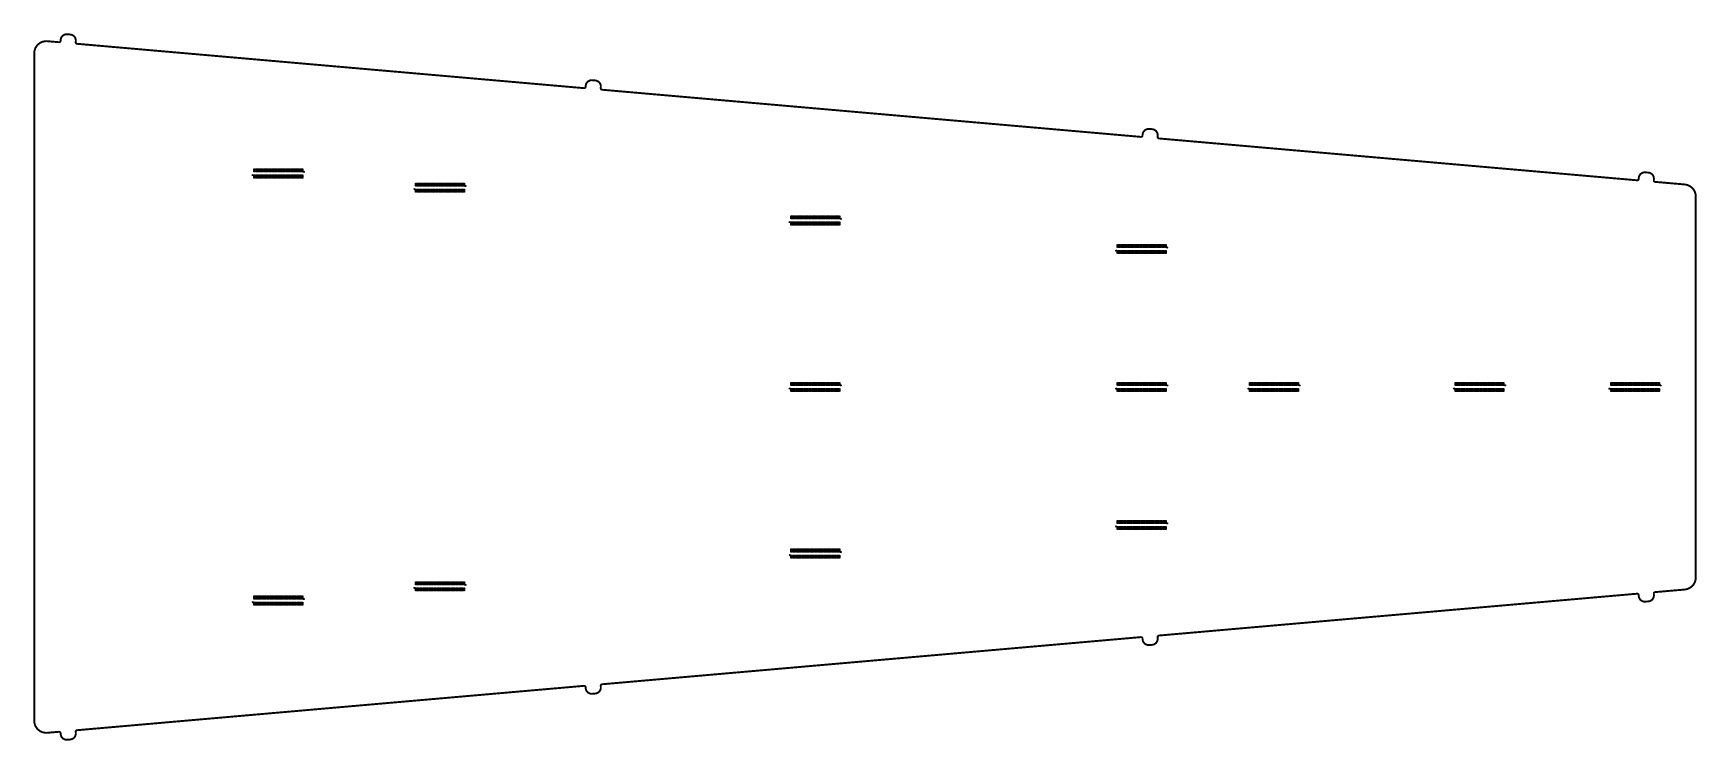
# Model space of a CAD drawing. Extents: x 120 to 1216, y -10 to 457.
import ezdxf

# ---------------------------------------------------------------- set-up
doc = ezdxf.new("R2010")
doc.units = 0
doc.header["$MEASUREMENT"] = 0
doc.layers.get('0').update_dxf_attribs({"linetype": 'CONTINUOUS'})
doc.layers.add('BG_OUTLINE50', color=1, linetype='CONTINUOUS')
doc.layers.add('PIN_TOP', color=5, linetype='CONTINUOUS')

# ---------------------------------------------------------------- blocks, each defined once
blk = doc.blocks.new('OUTLINE')
at = {"layer": 'BG_OUTLINE50', "const_width": 1.27}
for points in [[(120.407, 443.3946, -0.44), (129.1043, 451.3642)], [(136.7033, 450.6994, 0.414198), (137.7866, 451.6084)], [(137.8476, 452.3052, -0.414198), (142.181, 455.9414)], [(144.1734, 455.7671, -0.414198), (147.8095, 451.4337)], [(147.7486, 450.7368, 0.414198), (148.6576, 449.6535)], [(482.7033, 420.4283, 0.414198), (483.7866, 421.3373)], [(483.8476, 422.0342, -0.414198), (488.181, 425.6703)], [(490.1734, 425.496, -0.414198), (493.8095, 421.1626)], [(493.7486, 420.4658, 0.414198), (494.6576, 419.3824)], [(849.7033, 388.3199, 0.414198), (850.7866, 389.229)], [(850.8476, 389.9258, -0.414198), (855.181, 393.562)], [(857.1734, 393.3877, -0.414198), (860.8095, 389.0543)], [(860.7486, 388.3574, 0.414198), (861.6576, 387.2741)], [(1177.8476, 361.317, -0.414198), (1182.181, 364.9532)], [(1184.1734, 364.7789, -0.414198), (1187.8095, 360.4455)], [(1176.7033, 359.7112, 0.414198), (1177.7866, 360.6202)], [(1187.7486, 359.7486, 0.414198), (1188.6576, 358.6653)], [(1208.1043, 356.9639, -0.388899), (1215.407, 348.9944)], [(1177.7866, 86.3813, 0.414198), (1176.7033, 87.2903)], [(1188.6576, 88.3362, 0.414198), (1187.7486, 87.2529)], [(1215.407, 98.0071, -0.388899), (1208.1043, 90.0376)], [(1182.181, 82.0483, -0.414198), (1177.8476, 85.6845)], [(1187.8095, 86.556, -0.414198), (1184.1734, 82.2226)], [(850.7866, 57.7725, 0.414198), (849.7033, 58.6816)], [(855.181, 53.4395, -0.414198), (850.8476, 57.0757)], [(860.8095, 57.9472, -0.414198), (857.1734, 53.6138)], [(861.6576, 59.7274, 0.414198), (860.7486, 58.6441)], [(483.7866, 25.6642, 0.414198), (482.7033, 26.5732)], [(488.181, 21.3312, -0.414198), (483.8476, 24.9673)], [(493.8095, 25.8389, -0.414198), (490.1734, 21.5055)], [(494.6576, 27.6191, 0.414198), (493.7486, 26.5357)], [(129.1043, -4.3627, -0.44), (120.407, 3.6069)], [(137.7866, -4.6069, 0.414198), (136.7033, -3.6979)], [(142.181, -8.9399, -0.414198), (137.8476, -5.3037)], [(147.8095, -4.4322, -0.414198), (144.1734, -8.7656)], [(148.6576, -2.652, 0.414198), (147.7486, -3.7353)]]:
    blk.add_lwpolyline(points, format="xyb", dxfattribs=at)
for points in [[(129.1043, 451.3642), (136.7033, 450.6994)], [(137.7866, 451.6084), (137.8476, 452.3052)], [(142.181, 455.9414), (144.1734, 455.7671)], [(147.8095, 451.4337), (147.7486, 450.7368)], [(148.6576, 449.6535), (482.7033, 420.4283)], [(120.407, 3.6069), (120.407, 443.3946)], [(483.7866, 421.3373), (483.8476, 422.0342)], [(488.181, 425.6703), (490.1734, 425.496)], [(493.8095, 421.1626), (493.7486, 420.4658)], [(494.6576, 419.3824), (849.7033, 388.3199)], [(850.7866, 389.229), (850.8476, 389.9258)], [(855.181, 393.562), (857.1734, 393.3877)], [(860.8095, 389.0543), (860.7486, 388.3574)], [(861.6576, 387.2741), (1176.7033, 359.7112)], [(1177.7866, 360.6202), (1177.8476, 361.317)], [(1182.181, 364.9532), (1184.1734, 364.7789)], [(1187.8095, 360.4455), (1187.7486, 359.7486)], [(1188.6576, 358.6653), (1208.1043, 356.9639)], [(1215.407, 348.9944), (1215.407, 98.0071)], [(1176.7033, 87.2903), (861.6576, 59.7274)], [(1187.7486, 87.2529), (1187.8095, 86.556)], [(1208.1043, 90.0376), (1188.6576, 88.3362)], [(1177.8476, 85.6845), (1177.7866, 86.3813)], [(1184.1734, 82.2226), (1182.181, 82.0483)], [(849.7033, 58.6816), (494.6576, 27.6191)], [(850.8476, 57.0757), (850.7866, 57.7725)], [(860.7486, 58.6441), (860.8095, 57.9472)], [(857.1734, 53.6138), (855.181, 53.4395)], [(482.7033, 26.5732), (148.6576, -2.652)], [(483.8476, 24.9673), (483.7866, 25.6642)], [(490.1734, 21.5055), (488.181, 21.3312)], [(493.7486, 26.5357), (493.8095, 25.8389)], [(136.7033, -3.6979), (129.1043, -4.3627)], [(137.8476, -5.3037), (137.7866, -4.6069)], [(144.1734, -8.7656), (142.181, -8.9399)], [(147.7486, -3.7353), (147.8095, -4.4322)]]:
    blk.add_lwpolyline(points, dxfattribs=at)
blk = doc.blocks.new('CONNECTORS')
at = {"layer": 'PIN_TOP'}
for points in [[(265.3822, 367.2212), (265.3822, 365.1912), (265.1322, 365.1912), (265.1322, 367.2212)], [(265.3822, 363.2212), (265.3822, 361.1912), (265.1322, 361.1912), (265.1322, 363.2212)], [(265.8822, 367.2212), (265.8822, 365.1912), (265.6322, 365.1912), (265.6322, 367.2212)], [(265.8822, 363.2212), (265.8822, 361.1912), (265.6322, 361.1912), (265.6322, 363.2212)], [(266.3822, 367.2212), (266.3822, 365.1912), (266.1322, 365.1912), (266.1322, 367.2212)], [(266.3822, 363.2212), (266.3822, 361.1912), (266.1322, 361.1912), (266.1322, 363.2212)], [(266.8822, 367.2212), (266.8822, 365.1912), (266.6322, 365.1912), (266.6322, 367.2212)], [(266.8822, 363.2212), (266.8822, 361.1912), (266.6322, 361.1912), (266.6322, 363.2212)], [(267.3822, 367.2212), (267.3822, 365.1912), (267.1322, 365.1912), (267.1322, 367.2212)], [(267.3822, 363.2212), (267.3822, 361.1912), (267.1322, 361.1912), (267.1322, 363.2212)], [(267.8822, 367.2212), (267.8822, 365.1912), (267.6322, 365.1912), (267.6322, 367.2212)], [(267.8822, 363.2212), (267.8822, 361.1912), (267.6322, 361.1912), (267.6322, 363.2212)], [(268.3822, 367.2212), (268.3822, 365.1912), (268.1322, 365.1912), (268.1322, 367.2212)], [(268.3822, 363.2212), (268.3822, 361.1912), (268.1322, 361.1912), (268.1322, 363.2212)], [(268.8822, 367.2212), (268.8822, 365.1912), (268.6322, 365.1912), (268.6322, 367.2212)], [(268.8822, 363.2212), (268.8822, 361.1912), (268.6322, 361.1912), (268.6322, 363.2212)], [(269.3822, 367.2212), (269.3822, 365.1912), (269.1322, 365.1912), (269.1322, 367.2212)], [(269.3822, 363.2212), (269.3822, 361.1912), (269.1322, 361.1912), (269.1322, 363.2212)], [(269.8822, 367.2212), (269.8822, 365.1912), (269.6322, 365.1912), (269.6322, 367.2212)], [(269.8822, 363.2212), (269.8822, 361.1912), (269.6322, 361.1912), (269.6322, 363.2212)], [(270.3822, 367.2212), (270.3822, 365.1912), (270.1322, 365.1912), (270.1322, 367.2212)], [(270.3822, 363.2212), (270.3822, 361.1912), (270.1322, 361.1912), (270.1322, 363.2212)], [(270.8822, 367.2212), (270.8822, 365.1912), (270.6322, 365.1912), (270.6322, 367.2212)], [(270.8822, 363.2212), (270.8822, 361.1912), (270.6322, 361.1912), (270.6322, 363.2212)], [(271.3822, 367.2212), (271.3822, 365.1912), (271.1322, 365.1912), (271.1322, 367.2212)], [(271.3822, 363.2212), (271.3822, 361.1912), (271.1322, 361.1912), (271.1322, 363.2212)], [(271.8822, 367.2212), (271.8822, 365.1912), (271.6322, 365.1912), (271.6322, 367.2212)], [(271.8822, 363.2212), (271.8822, 361.1912), (271.6322, 361.1912), (271.6322, 363.2212)], [(272.3822, 367.2212), (272.3822, 365.1912), (272.1322, 365.1912), (272.1322, 367.2212)], [(272.3822, 363.2212), (272.3822, 361.1912), (272.1322, 361.1912), (272.1322, 363.2212)], [(272.8822, 367.2212), (272.8822, 365.1912), (272.6322, 365.1912), (272.6322, 367.2212)], [(272.8822, 363.2212), (272.8822, 361.1912), (272.6322, 361.1912), (272.6322, 363.2212)], [(273.3822, 367.2212), (273.3822, 365.1912), (273.1322, 365.1912), (273.1322, 367.2212)], [(273.3822, 363.2212), (273.3822, 361.1912), (273.1322, 361.1912), (273.1322, 363.2212)], [(273.8822, 367.2212), (273.8822, 365.1912), (273.6322, 365.1912), (273.6322, 367.2212)], [(273.8822, 363.2212), (273.8822, 361.1912), (273.6322, 361.1912), (273.6322, 363.2212)], [(274.3822, 367.2212), (274.3822, 365.1912), (274.1322, 365.1912), (274.1322, 367.2212)], [(274.3822, 363.2212), (274.3822, 361.1912), (274.1322, 361.1912), (274.1322, 363.2212)], [(274.8822, 367.2212), (274.8822, 365.1912), (274.6322, 365.1912), (274.6322, 367.2212)], [(274.8822, 363.2212), (274.8822, 361.1912), (274.6322, 361.1912), (274.6322, 363.2212)], [(275.3822, 367.2212), (275.3822, 365.1912), (275.1322, 365.1912), (275.1322, 367.2212)], [(275.3822, 363.2212), (275.3822, 361.1912), (275.1322, 361.1912), (275.1322, 363.2212)], [(275.8822, 367.2212), (275.8822, 365.1912), (275.6322, 365.1912), (275.6322, 367.2212)], [(275.8822, 363.2212), (275.8822, 361.1912), (275.6322, 361.1912), (275.6322, 363.2212)], [(276.3822, 367.2212), (276.3822, 365.1912), (276.1322, 365.1912), (276.1322, 367.2212)], [(276.3822, 363.2212), (276.3822, 361.1912), (276.1322, 361.1912), (276.1322, 363.2212)], [(276.8822, 367.2212), (276.8822, 365.1912), (276.6322, 365.1912), (276.6322, 367.2212)], [(276.8822, 363.2212), (276.8822, 361.1912), (276.6322, 361.1912), (276.6322, 363.2212)], [(277.3822, 367.2212), (277.3822, 365.1912), (277.1322, 365.1912), (277.1322, 367.2212)], [(277.3822, 363.2212), (277.3822, 361.1912), (277.1322, 361.1912), (277.1322, 363.2212)], [(277.8822, 367.2212), (277.8822, 365.1912), (277.6322, 365.1912), (277.6322, 367.2212)], [(277.8822, 363.2212), (277.8822, 361.1912), (277.6322, 361.1912), (277.6322, 363.2212)], [(278.3822, 367.2212), (278.3822, 365.1912), (278.1322, 365.1912), (278.1322, 367.2212)], [(278.3822, 363.2212), (278.3822, 361.1912), (278.1322, 361.1912), (278.1322, 363.2212)], [(278.8822, 367.2212), (278.8822, 365.1912), (278.6322, 365.1912), (278.6322, 367.2212)], [(278.8822, 363.2212), (278.8822, 361.1912), (278.6322, 361.1912), (278.6322, 363.2212)], [(279.3822, 367.2212), (279.3822, 365.1912), (279.1322, 365.1912), (279.1322, 367.2212)], [(279.3822, 363.2212), (279.3822, 361.1912), (279.1322, 361.1912), (279.1322, 363.2212)], [(279.8822, 367.2212), (279.8822, 365.1912), (279.6322, 365.1912), (279.6322, 367.2212)], [(279.8822, 363.2212), (279.8822, 361.1912), (279.6322, 361.1912), (279.6322, 363.2212)], [(280.3822, 367.2212), (280.3822, 365.1912), (280.1322, 365.1912), (280.1322, 367.2212)], [(280.3822, 363.2212), (280.3822, 361.1912), (280.1322, 361.1912), (280.1322, 363.2212)], [(280.8822, 367.2212), (280.8822, 365.1912), (280.6322, 365.1912), (280.6322, 367.2212)], [(280.8822, 363.2212), (280.8822, 361.1912), (280.6322, 361.1912), (280.6322, 363.2212)], [(281.3822, 367.2212), (281.3822, 365.1912), (281.1322, 365.1912), (281.1322, 367.2212)], [(281.3822, 363.2212), (281.3822, 361.1912), (281.1322, 361.1912), (281.1322, 363.2212)], [(281.8822, 367.2212), (281.8822, 365.1912), (281.6322, 365.1912), (281.6322, 367.2212)], [(281.8822, 363.2212), (281.8822, 361.1912), (281.6322, 361.1912), (281.6322, 363.2212)], [(282.3822, 367.2212), (282.3822, 365.1912), (282.1322, 365.1912), (282.1322, 367.2212)], [(282.3822, 363.2212), (282.3822, 361.1912), (282.1322, 361.1912), (282.1322, 363.2212)], [(282.8822, 367.2212), (282.8822, 365.1912), (282.6322, 365.1912), (282.6322, 367.2212)], [(282.8822, 363.2212), (282.8822, 361.1912), (282.6322, 361.1912), (282.6322, 363.2212)], [(283.3822, 367.2212), (283.3822, 365.1912), (283.1322, 365.1912), (283.1322, 367.2212)], [(283.3822, 363.2212), (283.3822, 361.1912), (283.1322, 361.1912), (283.1322, 363.2212)], [(283.8822, 367.2212), (283.8822, 365.1912), (283.6322, 365.1912), (283.6322, 367.2212)], [(283.8822, 363.2212), (283.8822, 361.1912), (283.6322, 361.1912), (283.6322, 363.2212)], [(284.3822, 367.2212), (284.3822, 365.1912), (284.1322, 365.1912), (284.1322, 367.2212)], [(284.3822, 363.2212), (284.3822, 361.1912), (284.1322, 361.1912), (284.1322, 363.2212)], [(284.8822, 367.2212), (284.8822, 365.1912), (284.6322, 365.1912), (284.6322, 367.2212)], [(284.8822, 363.2212), (284.8822, 361.1912), (284.6322, 361.1912), (284.6322, 363.2212)], [(285.3822, 367.2212), (285.3822, 365.1912), (285.1322, 365.1912), (285.1322, 367.2212)], [(285.3822, 363.2212), (285.3822, 361.1912), (285.1322, 361.1912), (285.1322, 363.2212)], [(285.8822, 367.2212), (285.8822, 365.1912), (285.6322, 365.1912), (285.6322, 367.2212)], [(285.8822, 363.2212), (285.8822, 361.1912), (285.6322, 361.1912), (285.6322, 363.2212)], [(286.3822, 367.2212), (286.3822, 365.1912), (286.1322, 365.1912), (286.1322, 367.2212)], [(286.3822, 363.2212), (286.3822, 361.1912), (286.1322, 361.1912), (286.1322, 363.2212)], [(286.8822, 367.2212), (286.8822, 365.1912), (286.6322, 365.1912), (286.6322, 367.2212)], [(286.8822, 363.2212), (286.8822, 361.1912), (286.6322, 361.1912), (286.6322, 363.2212)], [(287.3822, 367.2212), (287.3822, 365.1912), (287.1322, 365.1912), (287.1322, 367.2212)], [(287.3822, 363.2212), (287.3822, 361.1912), (287.1322, 361.1912), (287.1322, 363.2212)], [(287.8822, 367.2212), (287.8822, 365.1912), (287.6322, 365.1912), (287.6322, 367.2212)], [(287.8822, 363.2212), (287.8822, 361.1912), (287.6322, 361.1912), (287.6322, 363.2212)], [(288.3822, 367.2212), (288.3822, 365.1912), (288.1322, 365.1912), (288.1322, 367.2212)], [(288.3822, 363.2212), (288.3822, 361.1912), (288.1322, 361.1912), (288.1322, 363.2212)], [(288.8822, 367.2212), (288.8822, 365.1912), (288.6322, 365.1912), (288.6322, 367.2212)], [(288.8822, 363.2212), (288.8822, 361.1912), (288.6322, 361.1912), (288.6322, 363.2212)], [(289.3822, 367.2212), (289.3822, 365.1912), (289.1322, 365.1912), (289.1322, 367.2212)], [(289.3822, 363.2212), (289.3822, 361.1912), (289.1322, 361.1912), (289.1322, 363.2212)], [(289.8822, 367.2212), (289.8822, 365.1912), (289.6322, 365.1912), (289.6322, 367.2212)], [(289.8822, 363.2212), (289.8822, 361.1912), (289.6322, 361.1912), (289.6322, 363.2212)], [(290.3822, 367.2212), (290.3822, 365.1912), (290.1322, 365.1912), (290.1322, 367.2212)], [(290.3822, 363.2212), (290.3822, 361.1912), (290.1322, 361.1912), (290.1322, 363.2212)], [(290.8822, 367.2212), (290.8822, 365.1912), (290.6322, 365.1912), (290.6322, 367.2212)], [(290.8822, 363.2212), (290.8822, 361.1912), (290.6322, 361.1912), (290.6322, 363.2212)], [(291.3822, 367.2212), (291.3822, 365.1912), (291.1322, 365.1912), (291.1322, 367.2212)], [(291.3822, 363.2212), (291.3822, 361.1912), (291.1322, 361.1912), (291.1322, 363.2212)], [(291.8822, 367.2212), (291.8822, 365.1912), (291.6322, 365.1912), (291.6322, 367.2212)], [(291.8822, 363.2212), (291.8822, 361.1912), (291.6322, 361.1912), (291.6322, 363.2212)], [(292.3822, 367.2212), (292.3822, 365.1912), (292.1322, 365.1912), (292.1322, 367.2212)], [(292.3822, 363.2212), (292.3822, 361.1912), (292.1322, 361.1912), (292.1322, 363.2212)], [(292.8822, 367.2212), (292.8822, 365.1912), (292.6322, 365.1912), (292.6322, 367.2212)], [(292.8822, 363.2212), (292.8822, 361.1912), (292.6322, 361.1912), (292.6322, 363.2212)], [(293.3822, 367.2212), (293.3822, 365.1912), (293.1322, 365.1912), (293.1322, 367.2212)], [(293.3822, 363.2212), (293.3822, 361.1912), (293.1322, 361.1912), (293.1322, 363.2212)], [(293.8822, 367.2212), (293.8822, 365.1912), (293.6322, 365.1912), (293.6322, 367.2212)], [(293.8822, 363.2212), (293.8822, 361.1912), (293.6322, 361.1912), (293.6322, 363.2212)], [(294.3822, 367.2212), (294.3822, 365.1912), (294.1322, 365.1912), (294.1322, 367.2212)], [(294.3822, 363.2212), (294.3822, 361.1912), (294.1322, 361.1912), (294.1322, 363.2212)], [(294.8822, 367.2212), (294.8822, 365.1912), (294.6322, 365.1912), (294.6322, 367.2212)], [(294.8822, 363.2212), (294.8822, 361.1912), (294.6322, 361.1912), (294.6322, 363.2212)], [(295.3822, 367.2212), (295.3822, 365.1912), (295.1322, 365.1912), (295.1322, 367.2212)], [(295.3822, 363.2212), (295.3822, 361.1912), (295.1322, 361.1912), (295.1322, 363.2212)], [(295.8822, 367.2212), (295.8822, 365.1912), (295.6322, 365.1912), (295.6322, 367.2212)], [(295.8822, 363.2212), (295.8822, 361.1912), (295.6322, 361.1912), (295.6322, 363.2212)], [(296.3822, 367.2212), (296.3822, 365.1912), (296.1322, 365.1912), (296.1322, 367.2212)], [(296.3822, 363.2212), (296.3822, 361.1912), (296.1322, 361.1912), (296.1322, 363.2212)], [(296.8822, 367.2212), (296.8822, 365.1912), (296.6322, 365.1912), (296.6322, 367.2212)], [(296.8822, 363.2212), (296.8822, 361.1912), (296.6322, 361.1912), (296.6322, 363.2212)], [(297.3822, 367.2212), (297.3822, 365.1912), (297.1322, 365.1912), (297.1322, 367.2212)], [(297.3822, 363.2212), (297.3822, 361.1912), (297.1322, 361.1912), (297.1322, 363.2212)], [(371.9358, 357.8992), (371.9358, 355.8692), (371.6858, 355.8692), (371.6858, 357.8992)], [(371.9358, 353.8992), (371.9358, 351.8692), (371.6858, 351.8692), (371.6858, 353.8992)], [(372.4358, 357.8992), (372.4358, 355.8692), (372.1858, 355.8692), (372.1858, 357.8992)], [(372.4358, 353.8992), (372.4358, 351.8692), (372.1858, 351.8692), (372.1858, 353.8992)], [(372.9358, 357.8992), (372.9358, 355.8692), (372.6858, 355.8692), (372.6858, 357.8992)], [(372.9358, 353.8992), (372.9358, 351.8692), (372.6858, 351.8692), (372.6858, 353.8992)], [(373.4358, 357.8992), (373.4358, 355.8692), (373.1858, 355.8692), (373.1858, 357.8992)], [(373.4358, 353.8992), (373.4358, 351.8692), (373.1858, 351.8692), (373.1858, 353.8992)], [(373.9358, 357.8992), (373.9358, 355.8692), (373.6858, 355.8692), (373.6858, 357.8992)], [(373.9358, 353.8992), (373.9358, 351.8692), (373.6858, 351.8692), (373.6858, 353.8992)], [(374.4358, 357.8992), (374.4358, 355.8692), (374.1858, 355.8692), (374.1858, 357.8992)], [(374.4358, 353.8992), (374.4358, 351.8692), (374.1858, 351.8692), (374.1858, 353.8992)], [(374.9358, 357.8992), (374.9358, 355.8692), (374.6858, 355.8692), (374.6858, 357.8992)], [(374.9358, 353.8992), (374.9358, 351.8692), (374.6858, 351.8692), (374.6858, 353.8992)], [(375.4358, 357.8992), (375.4358, 355.8692), (375.1858, 355.8692), (375.1858, 357.8992)], [(375.4358, 353.8992), (375.4358, 351.8692), (375.1858, 351.8692), (375.1858, 353.8992)], [(375.9358, 357.8992), (375.9358, 355.8692), (375.6858, 355.8692), (375.6858, 357.8992)], [(375.9358, 353.8992), (375.9358, 351.8692), (375.6858, 351.8692), (375.6858, 353.8992)], [(376.4358, 357.8992), (376.4358, 355.8692), (376.1858, 355.8692), (376.1858, 357.8992)], [(376.4358, 353.8992), (376.4358, 351.8692), (376.1858, 351.8692), (376.1858, 353.8992)], [(376.9358, 357.8992), (376.9358, 355.8692), (376.6858, 355.8692), (376.6858, 357.8992)], [(376.9358, 353.8992), (376.9358, 351.8692), (376.6858, 351.8692), (376.6858, 353.8992)], [(377.4358, 357.8992), (377.4358, 355.8692), (377.1858, 355.8692), (377.1858, 357.8992)], [(377.4358, 353.8992), (377.4358, 351.8692), (377.1858, 351.8692), (377.1858, 353.8992)], [(377.9358, 357.8992), (377.9358, 355.8692), (377.6858, 355.8692), (377.6858, 357.8992)], [(377.9358, 353.8992), (377.9358, 351.8692), (377.6858, 351.8692), (377.6858, 353.8992)], [(378.4358, 357.8992), (378.4358, 355.8692), (378.1858, 355.8692), (378.1858, 357.8992)], [(378.4358, 353.8992), (378.4358, 351.8692), (378.1858, 351.8692), (378.1858, 353.8992)], [(378.9358, 357.8992), (378.9358, 355.8692), (378.6858, 355.8692), (378.6858, 357.8992)], [(378.9358, 353.8992), (378.9358, 351.8692), (378.6858, 351.8692), (378.6858, 353.8992)], [(379.4358, 357.8992), (379.4358, 355.8692), (379.1858, 355.8692), (379.1858, 357.8992)], [(379.4358, 353.8992), (379.4358, 351.8692), (379.1858, 351.8692), (379.1858, 353.8992)], [(379.9358, 357.8992), (379.9358, 355.8692), (379.6858, 355.8692), (379.6858, 357.8992)], [(379.9358, 353.8992), (379.9358, 351.8692), (379.6858, 351.8692), (379.6858, 353.8992)], [(380.4358, 357.8992), (380.4358, 355.8692), (380.1858, 355.8692), (380.1858, 357.8992)], [(380.4358, 353.8992), (380.4358, 351.8692), (380.1858, 351.8692), (380.1858, 353.8992)], [(380.9358, 357.8992), (380.9358, 355.8692), (380.6858, 355.8692), (380.6858, 357.8992)], [(380.9358, 353.8992), (380.9358, 351.8692), (380.6858, 351.8692), (380.6858, 353.8992)], [(381.4358, 357.8992), (381.4358, 355.8692), (381.1858, 355.8692), (381.1858, 357.8992)], [(381.4358, 353.8992), (381.4358, 351.8692), (381.1858, 351.8692), (381.1858, 353.8992)], [(381.9358, 357.8992), (381.9358, 355.8692), (381.6858, 355.8692), (381.6858, 357.8992)], [(381.9358, 353.8992), (381.9358, 351.8692), (381.6858, 351.8692), (381.6858, 353.8992)], [(382.4358, 357.8992), (382.4358, 355.8692), (382.1858, 355.8692), (382.1858, 357.8992)], [(382.4358, 353.8992), (382.4358, 351.8692), (382.1858, 351.8692), (382.1858, 353.8992)], [(382.9358, 357.8992), (382.9358, 355.8692), (382.6858, 355.8692), (382.6858, 357.8992)], [(382.9358, 353.8992), (382.9358, 351.8692), (382.6858, 351.8692), (382.6858, 353.8992)], [(383.4358, 357.8992), (383.4358, 355.8692), (383.1858, 355.8692), (383.1858, 357.8992)], [(383.4358, 353.8992), (383.4358, 351.8692), (383.1858, 351.8692), (383.1858, 353.8992)], [(383.9358, 357.8992), (383.9358, 355.8692), (383.6858, 355.8692), (383.6858, 357.8992)], [(383.9358, 353.8992), (383.9358, 351.8692), (383.6858, 351.8692), (383.6858, 353.8992)], [(384.4358, 357.8992), (384.4358, 355.8692), (384.1858, 355.8692), (384.1858, 357.8992)], [(384.4358, 353.8992), (384.4358, 351.8692), (384.1858, 351.8692), (384.1858, 353.8992)], [(384.9358, 357.8992), (384.9358, 355.8692), (384.6858, 355.8692), (384.6858, 357.8992)], [(384.9358, 353.8992), (384.9358, 351.8692), (384.6858, 351.8692), (384.6858, 353.8992)], [(385.4358, 357.8992), (385.4358, 355.8692), (385.1858, 355.8692), (385.1858, 357.8992)], [(385.4358, 353.8992), (385.4358, 351.8692), (385.1858, 351.8692), (385.1858, 353.8992)], [(385.9358, 357.8992), (385.9358, 355.8692), (385.6858, 355.8692), (385.6858, 357.8992)], [(385.9358, 353.8992), (385.9358, 351.8692), (385.6858, 351.8692), (385.6858, 353.8992)], [(386.4358, 357.8992), (386.4358, 355.8692), (386.1858, 355.8692), (386.1858, 357.8992)], [(386.4358, 353.8992), (386.4358, 351.8692), (386.1858, 351.8692), (386.1858, 353.8992)], [(386.9358, 357.8992), (386.9358, 355.8692), (386.6858, 355.8692), (386.6858, 357.8992)], [(386.9358, 353.8992), (386.9358, 351.8692), (386.6858, 351.8692), (386.6858, 353.8992)], [(387.4358, 357.8992), (387.4358, 355.8692), (387.1858, 355.8692), (387.1858, 357.8992)], [(387.4358, 353.8992), (387.4358, 351.8692), (387.1858, 351.8692), (387.1858, 353.8992)], [(387.9358, 357.8992), (387.9358, 355.8692), (387.6858, 355.8692), (387.6858, 357.8992)], [(387.9358, 353.8992), (387.9358, 351.8692), (387.6858, 351.8692), (387.6858, 353.8992)], [(388.4358, 357.8992), (388.4358, 355.8692), (388.1858, 355.8692), (388.1858, 357.8992)], [(388.4358, 353.8992), (388.4358, 351.8692), (388.1858, 351.8692), (388.1858, 353.8992)], [(388.9358, 357.8992), (388.9358, 355.8692), (388.6858, 355.8692), (388.6858, 357.8992)], [(388.9358, 353.8992), (388.9358, 351.8692), (388.6858, 351.8692), (388.6858, 353.8992)], [(389.4358, 357.8992), (389.4358, 355.8692), (389.1858, 355.8692), (389.1858, 357.8992)], [(389.4358, 353.8992), (389.4358, 351.8692), (389.1858, 351.8692), (389.1858, 353.8992)], [(389.9358, 357.8992), (389.9358, 355.8692), (389.6858, 355.8692), (389.6858, 357.8992)], [(389.9358, 353.8992), (389.9358, 351.8692), (389.6858, 351.8692), (389.6858, 353.8992)], [(390.4358, 357.8992), (390.4358, 355.8692), (390.1858, 355.8692), (390.1858, 357.8992)], [(390.4358, 353.8992), (390.4358, 351.8692), (390.1858, 351.8692), (390.1858, 353.8992)], [(390.9358, 357.8992), (390.9358, 355.8692), (390.6858, 355.8692), (390.6858, 357.8992)], [(390.9358, 353.8992), (390.9358, 351.8692), (390.6858, 351.8692), (390.6858, 353.8992)], [(391.4358, 357.8992), (391.4358, 355.8692), (391.1858, 355.8692), (391.1858, 357.8992)], [(391.4358, 353.8992), (391.4358, 351.8692), (391.1858, 351.8692), (391.1858, 353.8992)], [(391.9358, 357.8992), (391.9358, 355.8692), (391.6858, 355.8692), (391.6858, 357.8992)], [(391.9358, 353.8992), (391.9358, 351.8692), (391.6858, 351.8692), (391.6858, 353.8992)], [(392.4358, 357.8992), (392.4358, 355.8692), (392.1858, 355.8692), (392.1858, 357.8992)], [(392.4358, 353.8992), (392.4358, 351.8692), (392.1858, 351.8692), (392.1858, 353.8992)], [(392.9358, 357.8992), (392.9358, 355.8692), (392.6858, 355.8692), (392.6858, 357.8992)], [(392.9358, 353.8992), (392.9358, 351.8692), (392.6858, 351.8692), (392.6858, 353.8992)], [(393.4358, 357.8992), (393.4358, 355.8692), (393.1858, 355.8692), (393.1858, 357.8992)], [(393.4358, 353.8992), (393.4358, 351.8692), (393.1858, 351.8692), (393.1858, 353.8992)], [(393.9358, 357.8992), (393.9358, 355.8692), (393.6858, 355.8692), (393.6858, 357.8992)], [(393.9358, 353.8992), (393.9358, 351.8692), (393.6858, 351.8692), (393.6858, 353.8992)], [(394.4358, 357.8992), (394.4358, 355.8692), (394.1858, 355.8692), (394.1858, 357.8992)], [(394.4358, 353.8992), (394.4358, 351.8692), (394.1858, 351.8692), (394.1858, 353.8992)], [(394.9358, 357.8992), (394.9358, 355.8692), (394.6858, 355.8692), (394.6858, 357.8992)], [(394.9358, 353.8992), (394.9358, 351.8692), (394.6858, 351.8692), (394.6858, 353.8992)], [(395.4358, 357.8992), (395.4358, 355.8692), (395.1858, 355.8692), (395.1858, 357.8992)], [(395.4358, 353.8992), (395.4358, 351.8692), (395.1858, 351.8692), (395.1858, 353.8992)], [(395.9358, 357.8992), (395.9358, 355.8692), (395.6858, 355.8692), (395.6858, 357.8992)], [(395.9358, 353.8992), (395.9358, 351.8692), (395.6858, 351.8692), (395.6858, 353.8992)], [(396.4358, 357.8992), (396.4358, 355.8692), (396.1858, 355.8692), (396.1858, 357.8992)], [(396.4358, 353.8992), (396.4358, 351.8692), (396.1858, 351.8692), (396.1858, 353.8992)], [(396.9358, 357.8992), (396.9358, 355.8692), (396.6858, 355.8692), (396.6858, 357.8992)], [(396.9358, 353.8992), (396.9358, 351.8692), (396.6858, 351.8692), (396.6858, 353.8992)], [(397.4358, 357.8992), (397.4358, 355.8692), (397.1858, 355.8692), (397.1858, 357.8992)], [(397.4358, 353.8992), (397.4358, 351.8692), (397.1858, 351.8692), (397.1858, 353.8992)], [(397.9358, 357.8992), (397.9358, 355.8692), (397.6858, 355.8692), (397.6858, 357.8992)], [(397.9358, 353.8992), (397.9358, 351.8692), (397.6858, 351.8692), (397.6858, 353.8992)], [(398.4358, 357.8992), (398.4358, 355.8692), (398.1858, 355.8692), (398.1858, 357.8992)], [(398.4358, 353.8992), (398.4358, 351.8692), (398.1858, 351.8692), (398.1858, 353.8992)], [(398.9358, 357.8992), (398.9358, 355.8692), (398.6858, 355.8692), (398.6858, 357.8992)], [(398.9358, 353.8992), (398.9358, 351.8692), (398.6858, 351.8692), (398.6858, 353.8992)], [(399.4358, 357.8992), (399.4358, 355.8692), (399.1858, 355.8692), (399.1858, 357.8992)], [(399.4358, 353.8992), (399.4358, 351.8692), (399.1858, 351.8692), (399.1858, 353.8992)], [(399.9358, 357.8992), (399.9358, 355.8692), (399.6858, 355.8692), (399.6858, 357.8992)], [(399.9358, 353.8992), (399.9358, 351.8692), (399.6858, 351.8692), (399.6858, 353.8992)], [(400.4358, 357.8992), (400.4358, 355.8692), (400.1858, 355.8692), (400.1858, 357.8992)], [(400.4358, 353.8992), (400.4358, 351.8692), (400.1858, 351.8692), (400.1858, 353.8992)], [(400.9358, 357.8992), (400.9358, 355.8692), (400.6858, 355.8692), (400.6858, 357.8992)], [(400.9358, 353.8992), (400.9358, 351.8692), (400.6858, 351.8692), (400.6858, 353.8992)], [(401.4358, 357.8992), (401.4358, 355.8692), (401.1858, 355.8692), (401.1858, 357.8992)], [(401.4358, 353.8992), (401.4358, 351.8692), (401.1858, 351.8692), (401.1858, 353.8992)], [(401.9358, 357.8992), (401.9358, 355.8692), (401.6858, 355.8692), (401.6858, 357.8992)], [(401.9358, 353.8992), (401.9358, 351.8692), (401.6858, 351.8692), (401.6858, 353.8992)], [(402.4358, 357.8992), (402.4358, 355.8692), (402.1858, 355.8692), (402.1858, 357.8992)], [(402.4358, 353.8992), (402.4358, 351.8692), (402.1858, 351.8692), (402.1858, 353.8992)], [(402.9358, 357.8992), (402.9358, 355.8692), (402.6858, 355.8692), (402.6858, 357.8992)], [(402.9358, 353.8992), (402.9358, 351.8692), (402.6858, 351.8692), (402.6858, 353.8992)], [(403.4358, 357.8992), (403.4358, 355.8692), (403.1858, 355.8692), (403.1858, 357.8992)], [(403.4358, 353.8992), (403.4358, 351.8692), (403.1858, 351.8692), (403.1858, 353.8992)], [(403.9358, 357.8992), (403.9358, 355.8692), (403.6858, 355.8692), (403.6858, 357.8992)], [(403.9358, 353.8992), (403.9358, 351.8692), (403.6858, 351.8692), (403.6858, 353.8992)], [(619.2522, 336.2614), (619.2522, 334.2314), (619.0022, 334.2314), (619.0022, 336.2614)], [(619.2522, 332.2614), (619.2522, 330.2314), (619.0022, 330.2314), (619.0022, 332.2614)], [(619.7522, 336.2614), (619.7522, 334.2314), (619.5022, 334.2314), (619.5022, 336.2614)], [(619.7522, 332.2614), (619.7522, 330.2314), (619.5022, 330.2314), (619.5022, 332.2614)], [(620.2522, 336.2614), (620.2522, 334.2314), (620.0022, 334.2314), (620.0022, 336.2614)], [(620.2522, 332.2614), (620.2522, 330.2314), (620.0022, 330.2314), (620.0022, 332.2614)], [(620.7522, 336.2614), (620.7522, 334.2314), (620.5022, 334.2314), (620.5022, 336.2614)], [(620.7522, 332.2614), (620.7522, 330.2314), (620.5022, 330.2314), (620.5022, 332.2614)], [(621.2522, 336.2614), (621.2522, 334.2314), (621.0022, 334.2314), (621.0022, 336.2614)], [(621.2522, 332.2614), (621.2522, 330.2314), (621.0022, 330.2314), (621.0022, 332.2614)], [(621.7522, 336.2614), (621.7522, 334.2314), (621.5022, 334.2314), (621.5022, 336.2614)], [(621.7522, 332.2614), (621.7522, 330.2314), (621.5022, 330.2314), (621.5022, 332.2614)], [(622.2522, 336.2614), (622.2522, 334.2314), (622.0022, 334.2314), (622.0022, 336.2614)], [(622.2522, 332.2614), (622.2522, 330.2314), (622.0022, 330.2314), (622.0022, 332.2614)], [(622.7522, 336.2614), (622.7522, 334.2314), (622.5022, 334.2314), (622.5022, 336.2614)], [(622.7522, 332.2614), (622.7522, 330.2314), (622.5022, 330.2314), (622.5022, 332.2614)], [(623.2522, 336.2614), (623.2522, 334.2314), (623.0022, 334.2314), (623.0022, 336.2614)], [(623.2522, 332.2614), (623.2522, 330.2314), (623.0022, 330.2314), (623.0022, 332.2614)], [(623.7522, 336.2614), (623.7522, 334.2314), (623.5022, 334.2314), (623.5022, 336.2614)], [(623.7522, 332.2614), (623.7522, 330.2314), (623.5022, 330.2314), (623.5022, 332.2614)], [(624.2522, 336.2614), (624.2522, 334.2314), (624.0022, 334.2314), (624.0022, 336.2614)], [(624.2522, 332.2614), (624.2522, 330.2314), (624.0022, 330.2314), (624.0022, 332.2614)], [(624.7522, 336.2614), (624.7522, 334.2314), (624.5022, 334.2314), (624.5022, 336.2614)], [(624.7522, 332.2614), (624.7522, 330.2314), (624.5022, 330.2314), (624.5022, 332.2614)], [(625.2522, 336.2614), (625.2522, 334.2314), (625.0022, 334.2314), (625.0022, 336.2614)], [(625.2522, 332.2614), (625.2522, 330.2314), (625.0022, 330.2314), (625.0022, 332.2614)], [(625.7522, 336.2614), (625.7522, 334.2314), (625.5022, 334.2314), (625.5022, 336.2614)], [(625.7522, 332.2614), (625.7522, 330.2314), (625.5022, 330.2314), (625.5022, 332.2614)], [(626.2522, 336.2614), (626.2522, 334.2314), (626.0022, 334.2314), (626.0022, 336.2614)], [(626.2522, 332.2614), (626.2522, 330.2314), (626.0022, 330.2314), (626.0022, 332.2614)], [(626.7522, 336.2614), (626.7522, 334.2314), (626.5022, 334.2314), (626.5022, 336.2614)], [(626.7522, 332.2614), (626.7522, 330.2314), (626.5022, 330.2314), (626.5022, 332.2614)], [(627.2522, 336.2614), (627.2522, 334.2314), (627.0022, 334.2314), (627.0022, 336.2614)], [(627.2522, 332.2614), (627.2522, 330.2314), (627.0022, 330.2314), (627.0022, 332.2614)], [(627.7522, 336.2614), (627.7522, 334.2314), (627.5022, 334.2314), (627.5022, 336.2614)], [(627.7522, 332.2614), (627.7522, 330.2314), (627.5022, 330.2314), (627.5022, 332.2614)], [(628.2522, 336.2614), (628.2522, 334.2314), (628.0022, 334.2314), (628.0022, 336.2614)], [(628.2522, 332.2614), (628.2522, 330.2314), (628.0022, 330.2314), (628.0022, 332.2614)], [(628.7522, 336.2614), (628.7522, 334.2314), (628.5022, 334.2314), (628.5022, 336.2614)], [(628.7522, 332.2614), (628.7522, 330.2314), (628.5022, 330.2314), (628.5022, 332.2614)], [(629.2522, 336.2614), (629.2522, 334.2314), (629.0022, 334.2314), (629.0022, 336.2614)], [(629.2522, 332.2614), (629.2522, 330.2314), (629.0022, 330.2314), (629.0022, 332.2614)], [(629.7522, 336.2614), (629.7522, 334.2314), (629.5022, 334.2314), (629.5022, 336.2614)], [(629.7522, 332.2614), (629.7522, 330.2314), (629.5022, 330.2314), (629.5022, 332.2614)], [(630.2522, 336.2614), (630.2522, 334.2314), (630.0022, 334.2314), (630.0022, 336.2614)], [(630.2522, 332.2614), (630.2522, 330.2314), (630.0022, 330.2314), (630.0022, 332.2614)], [(630.7522, 336.2614), (630.7522, 334.2314), (630.5022, 334.2314), (630.5022, 336.2614)], [(630.7522, 332.2614), (630.7522, 330.2314), (630.5022, 330.2314), (630.5022, 332.2614)], [(631.2522, 336.2614), (631.2522, 334.2314), (631.0022, 334.2314), (631.0022, 336.2614)], [(631.2522, 332.2614), (631.2522, 330.2314), (631.0022, 330.2314), (631.0022, 332.2614)], [(631.7522, 336.2614), (631.7522, 334.2314), (631.5022, 334.2314), (631.5022, 336.2614)], [(631.7522, 332.2614), (631.7522, 330.2314), (631.5022, 330.2314), (631.5022, 332.2614)], [(632.2522, 336.2614), (632.2522, 334.2314), (632.0022, 334.2314), (632.0022, 336.2614)], [(632.2522, 332.2614), (632.2522, 330.2314), (632.0022, 330.2314), (632.0022, 332.2614)], [(632.7522, 336.2614), (632.7522, 334.2314), (632.5022, 334.2314), (632.5022, 336.2614)], [(632.7522, 332.2614), (632.7522, 330.2314), (632.5022, 330.2314), (632.5022, 332.2614)], [(633.2522, 336.2614), (633.2522, 334.2314), (633.0022, 334.2314), (633.0022, 336.2614)], [(633.2522, 332.2614), (633.2522, 330.2314), (633.0022, 330.2314), (633.0022, 332.2614)], [(633.7522, 336.2614), (633.7522, 334.2314), (633.5022, 334.2314), (633.5022, 336.2614)], [(633.7522, 332.2614), (633.7522, 330.2314), (633.5022, 330.2314), (633.5022, 332.2614)], [(634.2522, 336.2614), (634.2522, 334.2314), (634.0022, 334.2314), (634.0022, 336.2614)], [(634.2522, 332.2614), (634.2522, 330.2314), (634.0022, 330.2314), (634.0022, 332.2614)], [(634.7522, 336.2614), (634.7522, 334.2314), (634.5022, 334.2314), (634.5022, 336.2614)], [(634.7522, 332.2614), (634.7522, 330.2314), (634.5022, 330.2314), (634.5022, 332.2614)], [(635.2522, 336.2614), (635.2522, 334.2314), (635.0022, 334.2314), (635.0022, 336.2614)], [(635.2522, 332.2614), (635.2522, 330.2314), (635.0022, 330.2314), (635.0022, 332.2614)], [(635.7522, 336.2614), (635.7522, 334.2314), (635.5022, 334.2314), (635.5022, 336.2614)], [(635.7522, 332.2614), (635.7522, 330.2314), (635.5022, 330.2314), (635.5022, 332.2614)], [(636.2522, 336.2614), (636.2522, 334.2314), (636.0022, 334.2314), (636.0022, 336.2614)], [(636.2522, 332.2614), (636.2522, 330.2314), (636.0022, 330.2314), (636.0022, 332.2614)], [(636.7522, 336.2614), (636.7522, 334.2314), (636.5022, 334.2314), (636.5022, 336.2614)], [(636.7522, 332.2614), (636.7522, 330.2314), (636.5022, 330.2314), (636.5022, 332.2614)], [(637.2522, 336.2614), (637.2522, 334.2314), (637.0022, 334.2314), (637.0022, 336.2614)], [(637.2522, 332.2614), (637.2522, 330.2314), (637.0022, 330.2314), (637.0022, 332.2614)], [(637.7522, 336.2614), (637.7522, 334.2314), (637.5022, 334.2314), (637.5022, 336.2614)], [(637.7522, 332.2614), (637.7522, 330.2314), (637.5022, 330.2314), (637.5022, 332.2614)], [(638.2522, 336.2614), (638.2522, 334.2314), (638.0022, 334.2314), (638.0022, 336.2614)], [(638.2522, 332.2614), (638.2522, 330.2314), (638.0022, 330.2314), (638.0022, 332.2614)], [(638.7522, 336.2614), (638.7522, 334.2314), (638.5022, 334.2314), (638.5022, 336.2614)], [(638.7522, 332.2614), (638.7522, 330.2314), (638.5022, 330.2314), (638.5022, 332.2614)], [(639.2522, 336.2614), (639.2522, 334.2314), (639.0022, 334.2314), (639.0022, 336.2614)], [(639.2522, 332.2614), (639.2522, 330.2314), (639.0022, 330.2314), (639.0022, 332.2614)], [(639.7522, 336.2614), (639.7522, 334.2314), (639.5022, 334.2314), (639.5022, 336.2614)], [(639.7522, 332.2614), (639.7522, 330.2314), (639.5022, 330.2314), (639.5022, 332.2614)], [(640.2522, 336.2614), (640.2522, 334.2314), (640.0022, 334.2314), (640.0022, 336.2614)], [(640.2522, 332.2614), (640.2522, 330.2314), (640.0022, 330.2314), (640.0022, 332.2614)], [(640.7522, 336.2614), (640.7522, 334.2314), (640.5022, 334.2314), (640.5022, 336.2614)], [(640.7522, 332.2614), (640.7522, 330.2314), (640.5022, 330.2314), (640.5022, 332.2614)], [(641.2522, 336.2614), (641.2522, 334.2314), (641.0022, 334.2314), (641.0022, 336.2614)], [(641.2522, 332.2614), (641.2522, 330.2314), (641.0022, 330.2314), (641.0022, 332.2614)], [(641.7522, 336.2614), (641.7522, 334.2314), (641.5022, 334.2314), (641.5022, 336.2614)], [(641.7522, 332.2614), (641.7522, 330.2314), (641.5022, 330.2314), (641.5022, 332.2614)], [(642.2522, 336.2614), (642.2522, 334.2314), (642.0022, 334.2314), (642.0022, 336.2614)], [(642.2522, 332.2614), (642.2522, 330.2314), (642.0022, 330.2314), (642.0022, 332.2614)], [(642.7522, 336.2614), (642.7522, 334.2314), (642.5022, 334.2314), (642.5022, 336.2614)], [(642.7522, 332.2614), (642.7522, 330.2314), (642.5022, 330.2314), (642.5022, 332.2614)], [(643.2522, 336.2614), (643.2522, 334.2314), (643.0022, 334.2314), (643.0022, 336.2614)], [(643.2522, 332.2614), (643.2522, 330.2314), (643.0022, 330.2314), (643.0022, 332.2614)], [(643.7522, 336.2614), (643.7522, 334.2314), (643.5022, 334.2314), (643.5022, 336.2614)], [(643.7522, 332.2614), (643.7522, 330.2314), (643.5022, 330.2314), (643.5022, 332.2614)], [(644.2522, 336.2614), (644.2522, 334.2314), (644.0022, 334.2314), (644.0022, 336.2614)], [(644.2522, 332.2614), (644.2522, 330.2314), (644.0022, 330.2314), (644.0022, 332.2614)], [(644.7522, 336.2614), (644.7522, 334.2314), (644.5022, 334.2314), (644.5022, 336.2614)], [(644.7522, 332.2614), (644.7522, 330.2314), (644.5022, 330.2314), (644.5022, 332.2614)], [(645.2522, 336.2614), (645.2522, 334.2314), (645.0022, 334.2314), (645.0022, 336.2614)], [(645.2522, 332.2614), (645.2522, 330.2314), (645.0022, 330.2314), (645.0022, 332.2614)], [(645.7522, 336.2614), (645.7522, 334.2314), (645.5022, 334.2314), (645.5022, 336.2614)], [(645.7522, 332.2614), (645.7522, 330.2314), (645.5022, 330.2314), (645.5022, 332.2614)], [(646.2522, 336.2614), (646.2522, 334.2314), (646.0022, 334.2314), (646.0022, 336.2614)], [(646.2522, 332.2614), (646.2522, 330.2314), (646.0022, 330.2314), (646.0022, 332.2614)], [(646.7522, 336.2614), (646.7522, 334.2314), (646.5022, 334.2314), (646.5022, 336.2614)], [(646.7522, 332.2614), (646.7522, 330.2314), (646.5022, 330.2314), (646.5022, 332.2614)], [(647.2522, 336.2614), (647.2522, 334.2314), (647.0022, 334.2314), (647.0022, 336.2614)], [(647.2522, 332.2614), (647.2522, 330.2314), (647.0022, 330.2314), (647.0022, 332.2614)], [(647.7522, 336.2614), (647.7522, 334.2314), (647.5022, 334.2314), (647.5022, 336.2614)], [(647.7522, 332.2614), (647.7522, 330.2314), (647.5022, 330.2314), (647.5022, 332.2614)], [(648.2522, 336.2614), (648.2522, 334.2314), (648.0022, 334.2314), (648.0022, 336.2614)], [(648.2522, 332.2614), (648.2522, 330.2314), (648.0022, 330.2314), (648.0022, 332.2614)], [(648.7522, 336.2614), (648.7522, 334.2314), (648.5022, 334.2314), (648.5022, 336.2614)], [(648.7522, 332.2614), (648.7522, 330.2314), (648.5022, 330.2314), (648.5022, 332.2614)], [(649.2522, 336.2614), (649.2522, 334.2314), (649.0022, 334.2314), (649.0022, 336.2614)], [(649.2522, 332.2614), (649.2522, 330.2314), (649.0022, 330.2314), (649.0022, 332.2614)], [(649.7522, 336.2614), (649.7522, 334.2314), (649.5022, 334.2314), (649.5022, 336.2614)], [(649.7522, 332.2614), (649.7522, 330.2314), (649.5022, 330.2314), (649.5022, 332.2614)], [(650.2522, 336.2614), (650.2522, 334.2314), (650.0022, 334.2314), (650.0022, 336.2614)], [(650.2522, 332.2614), (650.2522, 330.2314), (650.0022, 330.2314), (650.0022, 332.2614)], [(650.7522, 336.2614), (650.7522, 334.2314), (650.5022, 334.2314), (650.5022, 336.2614)], [(650.7522, 332.2614), (650.7522, 330.2314), (650.5022, 330.2314), (650.5022, 332.2614)], [(651.2522, 336.2614), (651.2522, 334.2314), (651.0022, 334.2314), (651.0022, 336.2614)], [(651.2522, 332.2614), (651.2522, 330.2314), (651.0022, 330.2314), (651.0022, 332.2614)], [(834.3932, 317.4394), (834.3932, 315.4094), (834.1432, 315.4094), (834.1432, 317.4394)], [(834.3932, 313.4394), (834.3932, 311.4094), (834.1432, 311.4094), (834.1432, 313.4394)], [(834.8932, 317.4394), (834.8932, 315.4094), (834.6432, 315.4094), (834.6432, 317.4394)], [(834.8932, 313.4394), (834.8932, 311.4094), (834.6432, 311.4094), (834.6432, 313.4394)], [(835.3932, 317.4394), (835.3932, 315.4094), (835.1432, 315.4094), (835.1432, 317.4394)], [(835.3932, 313.4394), (835.3932, 311.4094), (835.1432, 311.4094), (835.1432, 313.4394)], [(835.8932, 317.4394), (835.8932, 315.4094), (835.6432, 315.4094), (835.6432, 317.4394)], [(835.8932, 313.4394), (835.8932, 311.4094), (835.6432, 311.4094), (835.6432, 313.4394)], [(836.3932, 317.4394), (836.3932, 315.4094), (836.1432, 315.4094), (836.1432, 317.4394)], [(836.3932, 313.4394), (836.3932, 311.4094), (836.1432, 311.4094), (836.1432, 313.4394)], [(836.8932, 317.4394), (836.8932, 315.4094), (836.6432, 315.4094), (836.6432, 317.4394)], [(836.8932, 313.4394), (836.8932, 311.4094), (836.6432, 311.4094), (836.6432, 313.4394)], [(837.3932, 317.4394), (837.3932, 315.4094), (837.1432, 315.4094), (837.1432, 317.4394)], [(837.3932, 313.4394), (837.3932, 311.4094), (837.1432, 311.4094), (837.1432, 313.4394)], [(837.8932, 317.4394), (837.8932, 315.4094), (837.6432, 315.4094), (837.6432, 317.4394)], [(837.8932, 313.4394), (837.8932, 311.4094), (837.6432, 311.4094), (837.6432, 313.4394)], [(838.3932, 317.4394), (838.3932, 315.4094), (838.1432, 315.4094), (838.1432, 317.4394)], [(838.3932, 313.4394), (838.3932, 311.4094), (838.1432, 311.4094), (838.1432, 313.4394)], [(838.8932, 317.4394), (838.8932, 315.4094), (838.6432, 315.4094), (838.6432, 317.4394)], [(838.8932, 313.4394), (838.8932, 311.4094), (838.6432, 311.4094), (838.6432, 313.4394)], [(839.3932, 317.4394), (839.3932, 315.4094), (839.1432, 315.4094), (839.1432, 317.4394)], [(839.3932, 313.4394), (839.3932, 311.4094), (839.1432, 311.4094), (839.1432, 313.4394)], [(839.8932, 317.4394), (839.8932, 315.4094), (839.6432, 315.4094), (839.6432, 317.4394)], [(839.8932, 313.4394), (839.8932, 311.4094), (839.6432, 311.4094), (839.6432, 313.4394)], [(840.3932, 317.4394), (840.3932, 315.4094), (840.1432, 315.4094), (840.1432, 317.4394)], [(840.3932, 313.4394), (840.3932, 311.4094), (840.1432, 311.4094), (840.1432, 313.4394)], [(840.8932, 317.4394), (840.8932, 315.4094), (840.6432, 315.4094), (840.6432, 317.4394)], [(840.8932, 313.4394), (840.8932, 311.4094), (840.6432, 311.4094), (840.6432, 313.4394)], [(841.3932, 317.4394), (841.3932, 315.4094), (841.1432, 315.4094), (841.1432, 317.4394)], [(841.3932, 313.4394), (841.3932, 311.4094), (841.1432, 311.4094), (841.1432, 313.4394)], [(841.8932, 317.4394), (841.8932, 315.4094), (841.6432, 315.4094), (841.6432, 317.4394)], [(841.8932, 313.4394), (841.8932, 311.4094), (841.6432, 311.4094), (841.6432, 313.4394)], [(842.3932, 317.4394), (842.3932, 315.4094), (842.1432, 315.4094), (842.1432, 317.4394)], [(842.3932, 313.4394), (842.3932, 311.4094), (842.1432, 311.4094), (842.1432, 313.4394)], [(842.8932, 317.4394), (842.8932, 315.4094), (842.6432, 315.4094), (842.6432, 317.4394)], [(842.8932, 313.4394), (842.8932, 311.4094), (842.6432, 311.4094), (842.6432, 313.4394)], [(843.3932, 317.4394), (843.3932, 315.4094), (843.1432, 315.4094), (843.1432, 317.4394)], [(843.3932, 313.4394), (843.3932, 311.4094), (843.1432, 311.4094), (843.1432, 313.4394)], [(843.8932, 317.4394), (843.8932, 315.4094), (843.6432, 315.4094), (843.6432, 317.4394)], [(843.8932, 313.4394), (843.8932, 311.4094), (843.6432, 311.4094), (843.6432, 313.4394)], [(844.3932, 317.4394), (844.3932, 315.4094), (844.1432, 315.4094), (844.1432, 317.4394)], [(844.3932, 313.4394), (844.3932, 311.4094), (844.1432, 311.4094), (844.1432, 313.4394)], [(844.8932, 317.4394), (844.8932, 315.4094), (844.6432, 315.4094), (844.6432, 317.4394)], [(844.8932, 313.4394), (844.8932, 311.4094), (844.6432, 311.4094), (844.6432, 313.4394)], [(845.3932, 317.4394), (845.3932, 315.4094), (845.1432, 315.4094), (845.1432, 317.4394)], [(845.3932, 313.4394), (845.3932, 311.4094), (845.1432, 311.4094), (845.1432, 313.4394)], [(845.8932, 317.4394), (845.8932, 315.4094), (845.6432, 315.4094), (845.6432, 317.4394)], [(845.8932, 313.4394), (845.8932, 311.4094), (845.6432, 311.4094), (845.6432, 313.4394)], [(846.3932, 317.4394), (846.3932, 315.4094), (846.1432, 315.4094), (846.1432, 317.4394)], [(846.3932, 313.4394), (846.3932, 311.4094), (846.1432, 311.4094), (846.1432, 313.4394)], [(846.8932, 317.4394), (846.8932, 315.4094), (846.6432, 315.4094), (846.6432, 317.4394)], [(846.8932, 313.4394), (846.8932, 311.4094), (846.6432, 311.4094), (846.6432, 313.4394)], [(847.3932, 317.4394), (847.3932, 315.4094), (847.1432, 315.4094), (847.1432, 317.4394)], [(847.3932, 313.4394), (847.3932, 311.4094), (847.1432, 311.4094), (847.1432, 313.4394)], [(847.8932, 317.4394), (847.8932, 315.4094), (847.6432, 315.4094), (847.6432, 317.4394)], [(847.8932, 313.4394), (847.8932, 311.4094), (847.6432, 311.4094), (847.6432, 313.4394)], [(848.3932, 317.4394), (848.3932, 315.4094), (848.1432, 315.4094), (848.1432, 317.4394)], [(848.3932, 313.4394), (848.3932, 311.4094), (848.1432, 311.4094), (848.1432, 313.4394)], [(848.8932, 317.4394), (848.8932, 315.4094), (848.6432, 315.4094), (848.6432, 317.4394)], [(848.8932, 313.4394), (848.8932, 311.4094), (848.6432, 311.4094), (848.6432, 313.4394)], [(849.3932, 317.4394), (849.3932, 315.4094), (849.1432, 315.4094), (849.1432, 317.4394)], [(849.3932, 313.4394), (849.3932, 311.4094), (849.1432, 311.4094), (849.1432, 313.4394)], [(849.8932, 317.4394), (849.8932, 315.4094), (849.6432, 315.4094), (849.6432, 317.4394)], [(849.8932, 313.4394), (849.8932, 311.4094), (849.6432, 311.4094), (849.6432, 313.4394)], [(850.3932, 317.4394), (850.3932, 315.4094), (850.1432, 315.4094), (850.1432, 317.4394)], [(850.3932, 313.4394), (850.3932, 311.4094), (850.1432, 311.4094), (850.1432, 313.4394)], [(850.8932, 317.4394), (850.8932, 315.4094), (850.6432, 315.4094), (850.6432, 317.4394)], [(850.8932, 313.4394), (850.8932, 311.4094), (850.6432, 311.4094), (850.6432, 313.4394)], [(851.3932, 317.4394), (851.3932, 315.4094), (851.1432, 315.4094), (851.1432, 317.4394)], [(851.3932, 313.4394), (851.3932, 311.4094), (851.1432, 311.4094), (851.1432, 313.4394)], [(851.8932, 317.4394), (851.8932, 315.4094), (851.6432, 315.4094), (851.6432, 317.4394)], [(851.8932, 313.4394), (851.8932, 311.4094), (851.6432, 311.4094), (851.6432, 313.4394)], [(852.3932, 317.4394), (852.3932, 315.4094), (852.1432, 315.4094), (852.1432, 317.4394)], [(852.3932, 313.4394), (852.3932, 311.4094), (852.1432, 311.4094), (852.1432, 313.4394)], [(852.8932, 317.4394), (852.8932, 315.4094), (852.6432, 315.4094), (852.6432, 317.4394)], [(852.8932, 313.4394), (852.8932, 311.4094), (852.6432, 311.4094), (852.6432, 313.4394)], [(853.3932, 317.4394), (853.3932, 315.4094), (853.1432, 315.4094), (853.1432, 317.4394)], [(853.3932, 313.4394), (853.3932, 311.4094), (853.1432, 311.4094), (853.1432, 313.4394)], [(853.8932, 317.4394), (853.8932, 315.4094), (853.6432, 315.4094), (853.6432, 317.4394)], [(853.8932, 313.4394), (853.8932, 311.4094), (853.6432, 311.4094), (853.6432, 313.4394)], [(854.3932, 317.4394), (854.3932, 315.4094), (854.1432, 315.4094), (854.1432, 317.4394)], [(854.3932, 313.4394), (854.3932, 311.4094), (854.1432, 311.4094), (854.1432, 313.4394)], [(854.8932, 317.4394), (854.8932, 315.4094), (854.6432, 315.4094), (854.6432, 317.4394)], [(854.8932, 313.4394), (854.8932, 311.4094), (854.6432, 311.4094), (854.6432, 313.4394)], [(855.3932, 317.4394), (855.3932, 315.4094), (855.1432, 315.4094), (855.1432, 317.4394)], [(855.3932, 313.4394), (855.3932, 311.4094), (855.1432, 311.4094), (855.1432, 313.4394)], [(855.8932, 317.4394), (855.8932, 315.4094), (855.6432, 315.4094), (855.6432, 317.4394)], [(855.8932, 313.4394), (855.8932, 311.4094), (855.6432, 311.4094), (855.6432, 313.4394)], [(856.3932, 317.4394), (856.3932, 315.4094), (856.1432, 315.4094), (856.1432, 317.4394)], [(856.3932, 313.4394), (856.3932, 311.4094), (856.1432, 311.4094), (856.1432, 313.4394)], [(856.8932, 317.4394), (856.8932, 315.4094), (856.6432, 315.4094), (856.6432, 317.4394)], [(856.8932, 313.4394), (856.8932, 311.4094), (856.6432, 311.4094), (856.6432, 313.4394)], [(857.3932, 317.4394), (857.3932, 315.4094), (857.1432, 315.4094), (857.1432, 317.4394)], [(857.3932, 313.4394), (857.3932, 311.4094), (857.1432, 311.4094), (857.1432, 313.4394)], [(857.8932, 317.4394), (857.8932, 315.4094), (857.6432, 315.4094), (857.6432, 317.4394)], [(857.8932, 313.4394), (857.8932, 311.4094), (857.6432, 311.4094), (857.6432, 313.4394)], [(858.3932, 317.4394), (858.3932, 315.4094), (858.1432, 315.4094), (858.1432, 317.4394)], [(858.3932, 313.4394), (858.3932, 311.4094), (858.1432, 311.4094), (858.1432, 313.4394)], [(858.8932, 317.4394), (858.8932, 315.4094), (858.6432, 315.4094), (858.6432, 317.4394)], [(858.8932, 313.4394), (858.8932, 311.4094), (858.6432, 311.4094), (858.6432, 313.4394)], [(859.3932, 317.4394), (859.3932, 315.4094), (859.1432, 315.4094), (859.1432, 317.4394)], [(859.3932, 313.4394), (859.3932, 311.4094), (859.1432, 311.4094), (859.1432, 313.4394)], [(859.8932, 317.4394), (859.8932, 315.4094), (859.6432, 315.4094), (859.6432, 317.4394)], [(859.8932, 313.4394), (859.8932, 311.4094), (859.6432, 311.4094), (859.6432, 313.4394)], [(860.3932, 317.4394), (860.3932, 315.4094), (860.1432, 315.4094), (860.1432, 317.4394)], [(860.3932, 313.4394), (860.3932, 311.4094), (860.1432, 311.4094), (860.1432, 313.4394)], [(860.8932, 317.4394), (860.8932, 315.4094), (860.6432, 315.4094), (860.6432, 317.4394)], [(860.8932, 313.4394), (860.8932, 311.4094), (860.6432, 311.4094), (860.6432, 313.4394)], [(861.3932, 317.4394), (861.3932, 315.4094), (861.1432, 315.4094), (861.1432, 317.4394)], [(861.3932, 313.4394), (861.3932, 311.4094), (861.1432, 311.4094), (861.1432, 313.4394)], [(861.8932, 317.4394), (861.8932, 315.4094), (861.6432, 315.4094), (861.6432, 317.4394)], [(861.8932, 313.4394), (861.8932, 311.4094), (861.6432, 311.4094), (861.6432, 313.4394)], [(862.3932, 317.4394), (862.3932, 315.4094), (862.1432, 315.4094), (862.1432, 317.4394)], [(862.3932, 313.4394), (862.3932, 311.4094), (862.1432, 311.4094), (862.1432, 313.4394)], [(862.8932, 317.4394), (862.8932, 315.4094), (862.6432, 315.4094), (862.6432, 317.4394)], [(862.8932, 313.4394), (862.8932, 311.4094), (862.6432, 311.4094), (862.6432, 313.4394)], [(863.3932, 317.4394), (863.3932, 315.4094), (863.1432, 315.4094), (863.1432, 317.4394)], [(863.3932, 313.4394), (863.3932, 311.4094), (863.1432, 311.4094), (863.1432, 313.4394)], [(863.8932, 317.4394), (863.8932, 315.4094), (863.6432, 315.4094), (863.6432, 317.4394)], [(863.8932, 313.4394), (863.8932, 311.4094), (863.6432, 311.4094), (863.6432, 313.4394)], [(864.3932, 317.4394), (864.3932, 315.4094), (864.1432, 315.4094), (864.1432, 317.4394)], [(864.3932, 313.4394), (864.3932, 311.4094), (864.1432, 311.4094), (864.1432, 313.4394)], [(864.8932, 317.4394), (864.8932, 315.4094), (864.6432, 315.4094), (864.6432, 317.4394)], [(864.8932, 313.4394), (864.8932, 311.4094), (864.6432, 311.4094), (864.6432, 313.4394)], [(865.3932, 317.4394), (865.3932, 315.4094), (865.1432, 315.4094), (865.1432, 317.4394)], [(865.3932, 313.4394), (865.3932, 311.4094), (865.1432, 311.4094), (865.1432, 313.4394)], [(865.8932, 317.4394), (865.8932, 315.4094), (865.6432, 315.4094), (865.6432, 317.4394)], [(865.8932, 313.4394), (865.8932, 311.4094), (865.6432, 311.4094), (865.6432, 313.4394)], [(866.3932, 317.4394), (866.3932, 315.4094), (866.1432, 315.4094), (866.1432, 317.4394)], [(866.3932, 313.4394), (866.3932, 311.4094), (866.1432, 311.4094), (866.1432, 313.4394)], [(619.2522, 226.5152), (619.2522, 224.4852), (619.0022, 224.4852), (619.0022, 226.5152)], [(619.2522, 222.5152), (619.2522, 220.4852), (619.0022, 220.4852), (619.0022, 222.5152)], [(619.7522, 226.5152), (619.7522, 224.4852), (619.5022, 224.4852), (619.5022, 226.5152)], [(619.7522, 222.5152), (619.7522, 220.4852), (619.5022, 220.4852), (619.5022, 222.5152)], [(620.2522, 226.5152), (620.2522, 224.4852), (620.0022, 224.4852), (620.0022, 226.5152)], [(620.2522, 222.5152), (620.2522, 220.4852), (620.0022, 220.4852), (620.0022, 222.5152)], [(620.7522, 226.5152), (620.7522, 224.4852), (620.5022, 224.4852), (620.5022, 226.5152)], [(620.7522, 222.5152), (620.7522, 220.4852), (620.5022, 220.4852), (620.5022, 222.5152)], [(621.2522, 226.5152), (621.2522, 224.4852), (621.0022, 224.4852), (621.0022, 226.5152)], [(621.2522, 222.5152), (621.2522, 220.4852), (621.0022, 220.4852), (621.0022, 222.5152)], [(621.7522, 226.5152), (621.7522, 224.4852), (621.5022, 224.4852), (621.5022, 226.5152)], [(621.7522, 222.5152), (621.7522, 220.4852), (621.5022, 220.4852), (621.5022, 222.5152)], [(622.2522, 226.5152), (622.2522, 224.4852), (622.0022, 224.4852), (622.0022, 226.5152)], [(622.2522, 222.5152), (622.2522, 220.4852), (622.0022, 220.4852), (622.0022, 222.5152)], [(622.7522, 226.5152), (622.7522, 224.4852), (622.5022, 224.4852), (622.5022, 226.5152)], [(622.7522, 222.5152), (622.7522, 220.4852), (622.5022, 220.4852), (622.5022, 222.5152)], [(623.2522, 226.5152), (623.2522, 224.4852), (623.0022, 224.4852), (623.0022, 226.5152)], [(623.2522, 222.5152), (623.2522, 220.4852), (623.0022, 220.4852), (623.0022, 222.5152)], [(623.7522, 226.5152), (623.7522, 224.4852), (623.5022, 224.4852), (623.5022, 226.5152)], [(623.7522, 222.5152), (623.7522, 220.4852), (623.5022, 220.4852), (623.5022, 222.5152)], [(624.2522, 226.5152), (624.2522, 224.4852), (624.0022, 224.4852), (624.0022, 226.5152)], [(624.2522, 222.5152), (624.2522, 220.4852), (624.0022, 220.4852), (624.0022, 222.5152)], [(624.7522, 226.5152), (624.7522, 224.4852), (624.5022, 224.4852), (624.5022, 226.5152)], [(624.7522, 222.5152), (624.7522, 220.4852), (624.5022, 220.4852), (624.5022, 222.5152)], [(625.2522, 226.5152), (625.2522, 224.4852), (625.0022, 224.4852), (625.0022, 226.5152)], [(625.2522, 222.5152), (625.2522, 220.4852), (625.0022, 220.4852), (625.0022, 222.5152)], [(625.7522, 226.5152), (625.7522, 224.4852), (625.5022, 224.4852), (625.5022, 226.5152)], [(625.7522, 222.5152), (625.7522, 220.4852), (625.5022, 220.4852), (625.5022, 222.5152)], [(626.2522, 226.5152), (626.2522, 224.4852), (626.0022, 224.4852), (626.0022, 226.5152)], [(626.2522, 222.5152), (626.2522, 220.4852), (626.0022, 220.4852), (626.0022, 222.5152)], [(626.7522, 226.5152), (626.7522, 224.4852), (626.5022, 224.4852), (626.5022, 226.5152)], [(626.7522, 222.5152), (626.7522, 220.4852), (626.5022, 220.4852), (626.5022, 222.5152)], [(627.2522, 226.5152), (627.2522, 224.4852), (627.0022, 224.4852), (627.0022, 226.5152)], [(627.2522, 222.5152), (627.2522, 220.4852), (627.0022, 220.4852), (627.0022, 222.5152)], [(627.7522, 226.5152), (627.7522, 224.4852), (627.5022, 224.4852), (627.5022, 226.5152)], [(627.7522, 222.5152), (627.7522, 220.4852), (627.5022, 220.4852), (627.5022, 222.5152)], [(628.2522, 226.5152), (628.2522, 224.4852), (628.0022, 224.4852), (628.0022, 226.5152)], [(628.2522, 222.5152), (628.2522, 220.4852), (628.0022, 220.4852), (628.0022, 222.5152)], [(628.7522, 226.5152), (628.7522, 224.4852), (628.5022, 224.4852), (628.5022, 226.5152)], [(628.7522, 222.5152), (628.7522, 220.4852), (628.5022, 220.4852), (628.5022, 222.5152)], [(629.2522, 226.5152), (629.2522, 224.4852), (629.0022, 224.4852), (629.0022, 226.5152)], [(629.2522, 222.5152), (629.2522, 220.4852), (629.0022, 220.4852), (629.0022, 222.5152)], [(629.7522, 226.5152), (629.7522, 224.4852), (629.5022, 224.4852), (629.5022, 226.5152)], [(629.7522, 222.5152), (629.7522, 220.4852), (629.5022, 220.4852), (629.5022, 222.5152)], [(630.2522, 226.5152), (630.2522, 224.4852), (630.0022, 224.4852), (630.0022, 226.5152)], [(630.2522, 222.5152), (630.2522, 220.4852), (630.0022, 220.4852), (630.0022, 222.5152)], [(630.7522, 226.5152), (630.7522, 224.4852), (630.5022, 224.4852), (630.5022, 226.5152)], [(630.7522, 222.5152), (630.7522, 220.4852), (630.5022, 220.4852), (630.5022, 222.5152)], [(631.2522, 226.5152), (631.2522, 224.4852), (631.0022, 224.4852), (631.0022, 226.5152)], [(631.2522, 222.5152), (631.2522, 220.4852), (631.0022, 220.4852), (631.0022, 222.5152)], [(631.7522, 226.5152), (631.7522, 224.4852), (631.5022, 224.4852), (631.5022, 226.5152)], [(631.7522, 222.5152), (631.7522, 220.4852), (631.5022, 220.4852), (631.5022, 222.5152)], [(632.2522, 226.5152), (632.2522, 224.4852), (632.0022, 224.4852), (632.0022, 226.5152)], [(632.2522, 222.5152), (632.2522, 220.4852), (632.0022, 220.4852), (632.0022, 222.5152)], [(632.7522, 226.5152), (632.7522, 224.4852), (632.5022, 224.4852), (632.5022, 226.5152)], [(632.7522, 222.5152), (632.7522, 220.4852), (632.5022, 220.4852), (632.5022, 222.5152)], [(633.2522, 226.5152), (633.2522, 224.4852), (633.0022, 224.4852), (633.0022, 226.5152)], [(633.2522, 222.5152), (633.2522, 220.4852), (633.0022, 220.4852), (633.0022, 222.5152)], [(633.7522, 226.5152), (633.7522, 224.4852), (633.5022, 224.4852), (633.5022, 226.5152)], [(633.7522, 222.5152), (633.7522, 220.4852), (633.5022, 220.4852), (633.5022, 222.5152)], [(634.2522, 226.5152), (634.2522, 224.4852), (634.0022, 224.4852), (634.0022, 226.5152)], [(634.2522, 222.5152), (634.2522, 220.4852), (634.0022, 220.4852), (634.0022, 222.5152)], [(634.7522, 226.5152), (634.7522, 224.4852), (634.5022, 224.4852), (634.5022, 226.5152)], [(634.7522, 222.5152), (634.7522, 220.4852), (634.5022, 220.4852), (634.5022, 222.5152)], [(635.2522, 226.5152), (635.2522, 224.4852), (635.0022, 224.4852), (635.0022, 226.5152)], [(635.2522, 222.5152), (635.2522, 220.4852), (635.0022, 220.4852), (635.0022, 222.5152)], [(635.7522, 226.5152), (635.7522, 224.4852), (635.5022, 224.4852), (635.5022, 226.5152)], [(635.7522, 222.5152), (635.7522, 220.4852), (635.5022, 220.4852), (635.5022, 222.5152)], [(636.2522, 226.5152), (636.2522, 224.4852), (636.0022, 224.4852), (636.0022, 226.5152)], [(636.2522, 222.5152), (636.2522, 220.4852), (636.0022, 220.4852), (636.0022, 222.5152)], [(636.7522, 226.5152), (636.7522, 224.4852), (636.5022, 224.4852), (636.5022, 226.5152)], [(636.7522, 222.5152), (636.7522, 220.4852), (636.5022, 220.4852), (636.5022, 222.5152)], [(637.2522, 226.5152), (637.2522, 224.4852), (637.0022, 224.4852), (637.0022, 226.5152)], [(637.2522, 222.5152), (637.2522, 220.4852), (637.0022, 220.4852), (637.0022, 222.5152)], [(637.7522, 226.5152), (637.7522, 224.4852), (637.5022, 224.4852), (637.5022, 226.5152)], [(637.7522, 222.5152), (637.7522, 220.4852), (637.5022, 220.4852), (637.5022, 222.5152)], [(638.2522, 226.5152), (638.2522, 224.4852), (638.0022, 224.4852), (638.0022, 226.5152)], [(638.2522, 222.5152), (638.2522, 220.4852), (638.0022, 220.4852), (638.0022, 222.5152)], [(638.7522, 226.5152), (638.7522, 224.4852), (638.5022, 224.4852), (638.5022, 226.5152)], [(638.7522, 222.5152), (638.7522, 220.4852), (638.5022, 220.4852), (638.5022, 222.5152)], [(639.2522, 226.5152), (639.2522, 224.4852), (639.0022, 224.4852), (639.0022, 226.5152)], [(639.2522, 222.5152), (639.2522, 220.4852), (639.0022, 220.4852), (639.0022, 222.5152)], [(639.7522, 226.5152), (639.7522, 224.4852), (639.5022, 224.4852), (639.5022, 226.5152)], [(639.7522, 222.5152), (639.7522, 220.4852), (639.5022, 220.4852), (639.5022, 222.5152)], [(640.2522, 226.5152), (640.2522, 224.4852), (640.0022, 224.4852), (640.0022, 226.5152)], [(640.2522, 222.5152), (640.2522, 220.4852), (640.0022, 220.4852), (640.0022, 222.5152)], [(640.7522, 226.5152), (640.7522, 224.4852), (640.5022, 224.4852), (640.5022, 226.5152)], [(640.7522, 222.5152), (640.7522, 220.4852), (640.5022, 220.4852), (640.5022, 222.5152)], [(641.2522, 226.5152), (641.2522, 224.4852), (641.0022, 224.4852), (641.0022, 226.5152)], [(641.2522, 222.5152), (641.2522, 220.4852), (641.0022, 220.4852), (641.0022, 222.5152)], [(641.7522, 226.5152), (641.7522, 224.4852), (641.5022, 224.4852), (641.5022, 226.5152)], [(641.7522, 222.5152), (641.7522, 220.4852), (641.5022, 220.4852), (641.5022, 222.5152)], [(642.2522, 226.5152), (642.2522, 224.4852), (642.0022, 224.4852), (642.0022, 226.5152)], [(642.2522, 222.5152), (642.2522, 220.4852), (642.0022, 220.4852), (642.0022, 222.5152)], [(642.7522, 226.5152), (642.7522, 224.4852), (642.5022, 224.4852), (642.5022, 226.5152)], [(642.7522, 222.5152), (642.7522, 220.4852), (642.5022, 220.4852), (642.5022, 222.5152)], [(643.2522, 226.5152), (643.2522, 224.4852), (643.0022, 224.4852), (643.0022, 226.5152)], [(643.2522, 222.5152), (643.2522, 220.4852), (643.0022, 220.4852), (643.0022, 222.5152)], [(643.7522, 226.5152), (643.7522, 224.4852), (643.5022, 224.4852), (643.5022, 226.5152)], [(643.7522, 222.5152), (643.7522, 220.4852), (643.5022, 220.4852), (643.5022, 222.5152)], [(644.2522, 226.5152), (644.2522, 224.4852), (644.0022, 224.4852), (644.0022, 226.5152)], [(644.2522, 222.5152), (644.2522, 220.4852), (644.0022, 220.4852), (644.0022, 222.5152)], [(644.7522, 226.5152), (644.7522, 224.4852), (644.5022, 224.4852), (644.5022, 226.5152)], [(644.7522, 222.5152), (644.7522, 220.4852), (644.5022, 220.4852), (644.5022, 222.5152)], [(645.2522, 226.5152), (645.2522, 224.4852), (645.0022, 224.4852), (645.0022, 226.5152)], [(645.2522, 222.5152), (645.2522, 220.4852), (645.0022, 220.4852), (645.0022, 222.5152)], [(645.7522, 226.5152), (645.7522, 224.4852), (645.5022, 224.4852), (645.5022, 226.5152)], [(645.7522, 222.5152), (645.7522, 220.4852), (645.5022, 220.4852), (645.5022, 222.5152)], [(646.2522, 226.5152), (646.2522, 224.4852), (646.0022, 224.4852), (646.0022, 226.5152)], [(646.2522, 222.5152), (646.2522, 220.4852), (646.0022, 220.4852), (646.0022, 222.5152)], [(646.7522, 226.5152), (646.7522, 224.4852), (646.5022, 224.4852), (646.5022, 226.5152)], [(646.7522, 222.5152), (646.7522, 220.4852), (646.5022, 220.4852), (646.5022, 222.5152)], [(647.2522, 226.5152), (647.2522, 224.4852), (647.0022, 224.4852), (647.0022, 226.5152)], [(647.2522, 222.5152), (647.2522, 220.4852), (647.0022, 220.4852), (647.0022, 222.5152)], [(647.7522, 226.5152), (647.7522, 224.4852), (647.5022, 224.4852), (647.5022, 226.5152)], [(647.7522, 222.5152), (647.7522, 220.4852), (647.5022, 220.4852), (647.5022, 222.5152)], [(648.2522, 226.5152), (648.2522, 224.4852), (648.0022, 224.4852), (648.0022, 226.5152)], [(648.2522, 222.5152), (648.2522, 220.4852), (648.0022, 220.4852), (648.0022, 222.5152)], [(648.7522, 226.5152), (648.7522, 224.4852), (648.5022, 224.4852), (648.5022, 226.5152)], [(648.7522, 222.5152), (648.7522, 220.4852), (648.5022, 220.4852), (648.5022, 222.5152)], [(649.2522, 226.5152), (649.2522, 224.4852), (649.0022, 224.4852), (649.0022, 226.5152)], [(649.2522, 222.5152), (649.2522, 220.4852), (649.0022, 220.4852), (649.0022, 222.5152)], [(649.7522, 226.5152), (649.7522, 224.4852), (649.5022, 224.4852), (649.5022, 226.5152)], [(649.7522, 222.5152), (649.7522, 220.4852), (649.5022, 220.4852), (649.5022, 222.5152)], [(650.2522, 226.5152), (650.2522, 224.4852), (650.0022, 224.4852), (650.0022, 226.5152)], [(650.2522, 222.5152), (650.2522, 220.4852), (650.0022, 220.4852), (650.0022, 222.5152)], [(650.7522, 226.5152), (650.7522, 224.4852), (650.5022, 224.4852), (650.5022, 226.5152)], [(650.7522, 222.5152), (650.7522, 220.4852), (650.5022, 220.4852), (650.5022, 222.5152)], [(651.2522, 226.5152), (651.2522, 224.4852), (651.0022, 224.4852), (651.0022, 226.5152)], [(651.2522, 222.5152), (651.2522, 220.4852), (651.0022, 220.4852), (651.0022, 222.5152)], [(834.3922, 226.5152), (834.3922, 224.4852), (834.1422, 224.4852), (834.1422, 226.5152)], [(834.3922, 222.5152), (834.3922, 220.4852), (834.1422, 220.4852), (834.1422, 222.5152)], [(834.8922, 226.5152), (834.8922, 224.4852), (834.6422, 224.4852), (834.6422, 226.5152)], [(834.8922, 222.5152), (834.8922, 220.4852), (834.6422, 220.4852), (834.6422, 222.5152)], [(835.3922, 226.5152), (835.3922, 224.4852), (835.1422, 224.4852), (835.1422, 226.5152)], [(835.3922, 222.5152), (835.3922, 220.4852), (835.1422, 220.4852), (835.1422, 222.5152)], [(835.8922, 226.5152), (835.8922, 224.4852), (835.6422, 224.4852), (835.6422, 226.5152)], [(835.8922, 222.5152), (835.8922, 220.4852), (835.6422, 220.4852), (835.6422, 222.5152)], [(836.3922, 226.5152), (836.3922, 224.4852), (836.1422, 224.4852), (836.1422, 226.5152)], [(836.3922, 222.5152), (836.3922, 220.4852), (836.1422, 220.4852), (836.1422, 222.5152)], [(836.8922, 226.5152), (836.8922, 224.4852), (836.6422, 224.4852), (836.6422, 226.5152)], [(836.8922, 222.5152), (836.8922, 220.4852), (836.6422, 220.4852), (836.6422, 222.5152)], [(837.3922, 226.5152), (837.3922, 224.4852), (837.1422, 224.4852), (837.1422, 226.5152)], [(837.3922, 222.5152), (837.3922, 220.4852), (837.1422, 220.4852), (837.1422, 222.5152)], [(837.8922, 226.5152), (837.8922, 224.4852), (837.6422, 224.4852), (837.6422, 226.5152)], [(837.8922, 222.5152), (837.8922, 220.4852), (837.6422, 220.4852), (837.6422, 222.5152)], [(838.3922, 226.5152), (838.3922, 224.4852), (838.1422, 224.4852), (838.1422, 226.5152)], [(838.3922, 222.5152), (838.3922, 220.4852), (838.1422, 220.4852), (838.1422, 222.5152)], [(838.8922, 226.5152), (838.8922, 224.4852), (838.6422, 224.4852), (838.6422, 226.5152)], [(838.8922, 222.5152), (838.8922, 220.4852), (838.6422, 220.4852), (838.6422, 222.5152)], [(839.3922, 226.5152), (839.3922, 224.4852), (839.1422, 224.4852), (839.1422, 226.5152)], [(839.3922, 222.5152), (839.3922, 220.4852), (839.1422, 220.4852), (839.1422, 222.5152)], [(839.8922, 226.5152), (839.8922, 224.4852), (839.6422, 224.4852), (839.6422, 226.5152)], [(839.8922, 222.5152), (839.8922, 220.4852), (839.6422, 220.4852), (839.6422, 222.5152)], [(840.3922, 226.5152), (840.3922, 224.4852), (840.1422, 224.4852), (840.1422, 226.5152)], [(840.3922, 222.5152), (840.3922, 220.4852), (840.1422, 220.4852), (840.1422, 222.5152)], [(840.8922, 226.5152), (840.8922, 224.4852), (840.6422, 224.4852), (840.6422, 226.5152)], [(840.8922, 222.5152), (840.8922, 220.4852), (840.6422, 220.4852), (840.6422, 222.5152)], [(841.3922, 226.5152), (841.3922, 224.4852), (841.1422, 224.4852), (841.1422, 226.5152)], [(841.3922, 222.5152), (841.3922, 220.4852), (841.1422, 220.4852), (841.1422, 222.5152)], [(841.8922, 226.5152), (841.8922, 224.4852), (841.6422, 224.4852), (841.6422, 226.5152)], [(841.8922, 222.5152), (841.8922, 220.4852), (841.6422, 220.4852), (841.6422, 222.5152)], [(842.3922, 226.5152), (842.3922, 224.4852), (842.1422, 224.4852), (842.1422, 226.5152)], [(842.3922, 222.5152), (842.3922, 220.4852), (842.1422, 220.4852), (842.1422, 222.5152)], [(842.8922, 226.5152), (842.8922, 224.4852), (842.6422, 224.4852), (842.6422, 226.5152)], [(842.8922, 222.5152), (842.8922, 220.4852), (842.6422, 220.4852), (842.6422, 222.5152)], [(843.3922, 226.5152), (843.3922, 224.4852), (843.1422, 224.4852), (843.1422, 226.5152)], [(843.3922, 222.5152), (843.3922, 220.4852), (843.1422, 220.4852), (843.1422, 222.5152)], [(843.8922, 226.5152), (843.8922, 224.4852), (843.6422, 224.4852), (843.6422, 226.5152)], [(843.8922, 222.5152), (843.8922, 220.4852), (843.6422, 220.4852), (843.6422, 222.5152)], [(844.3922, 226.5152), (844.3922, 224.4852), (844.1422, 224.4852), (844.1422, 226.5152)], [(844.3922, 222.5152), (844.3922, 220.4852), (844.1422, 220.4852), (844.1422, 222.5152)], [(844.8922, 226.5152), (844.8922, 224.4852), (844.6422, 224.4852), (844.6422, 226.5152)], [(844.8922, 222.5152), (844.8922, 220.4852), (844.6422, 220.4852), (844.6422, 222.5152)], [(845.3922, 226.5152), (845.3922, 224.4852), (845.1422, 224.4852), (845.1422, 226.5152)], [(845.3922, 222.5152), (845.3922, 220.4852), (845.1422, 220.4852), (845.1422, 222.5152)], [(845.8922, 226.5152), (845.8922, 224.4852), (845.6422, 224.4852), (845.6422, 226.5152)], [(845.8922, 222.5152), (845.8922, 220.4852), (845.6422, 220.4852), (845.6422, 222.5152)], [(846.3922, 226.5152), (846.3922, 224.4852), (846.1422, 224.4852), (846.1422, 226.5152)], [(846.3922, 222.5152), (846.3922, 220.4852), (846.1422, 220.4852), (846.1422, 222.5152)], [(846.8922, 226.5152), (846.8922, 224.4852), (846.6422, 224.4852), (846.6422, 226.5152)], [(846.8922, 222.5152), (846.8922, 220.4852), (846.6422, 220.4852), (846.6422, 222.5152)], [(847.3922, 226.5152), (847.3922, 224.4852), (847.1422, 224.4852), (847.1422, 226.5152)], [(847.3922, 222.5152), (847.3922, 220.4852), (847.1422, 220.4852), (847.1422, 222.5152)], [(847.8922, 226.5152), (847.8922, 224.4852), (847.6422, 224.4852), (847.6422, 226.5152)], [(847.8922, 222.5152), (847.8922, 220.4852), (847.6422, 220.4852), (847.6422, 222.5152)], [(848.3922, 226.5152), (848.3922, 224.4852), (848.1422, 224.4852), (848.1422, 226.5152)], [(848.3922, 222.5152), (848.3922, 220.4852), (848.1422, 220.4852), (848.1422, 222.5152)], [(848.8922, 226.5152), (848.8922, 224.4852), (848.6422, 224.4852), (848.6422, 226.5152)], [(848.8922, 222.5152), (848.8922, 220.4852), (848.6422, 220.4852), (848.6422, 222.5152)], [(849.3922, 226.5152), (849.3922, 224.4852), (849.1422, 224.4852), (849.1422, 226.5152)], [(849.3922, 222.5152), (849.3922, 220.4852), (849.1422, 220.4852), (849.1422, 222.5152)], [(849.8922, 226.5152), (849.8922, 224.4852), (849.6422, 224.4852), (849.6422, 226.5152)], [(849.8922, 222.5152), (849.8922, 220.4852), (849.6422, 220.4852), (849.6422, 222.5152)], [(850.3922, 226.5152), (850.3922, 224.4852), (850.1422, 224.4852), (850.1422, 226.5152)], [(850.3922, 222.5152), (850.3922, 220.4852), (850.1422, 220.4852), (850.1422, 222.5152)], [(850.8922, 226.5152), (850.8922, 224.4852), (850.6422, 224.4852), (850.6422, 226.5152)], [(850.8922, 222.5152), (850.8922, 220.4852), (850.6422, 220.4852), (850.6422, 222.5152)], [(851.3922, 226.5152), (851.3922, 224.4852), (851.1422, 224.4852), (851.1422, 226.5152)], [(851.3922, 222.5152), (851.3922, 220.4852), (851.1422, 220.4852), (851.1422, 222.5152)], [(851.8922, 226.5152), (851.8922, 224.4852), (851.6422, 224.4852), (851.6422, 226.5152)], [(851.8922, 222.5152), (851.8922, 220.4852), (851.6422, 220.4852), (851.6422, 222.5152)], [(852.3922, 226.5152), (852.3922, 224.4852), (852.1422, 224.4852), (852.1422, 226.5152)], [(852.3922, 222.5152), (852.3922, 220.4852), (852.1422, 220.4852), (852.1422, 222.5152)], [(852.8922, 226.5152), (852.8922, 224.4852), (852.6422, 224.4852), (852.6422, 226.5152)], [(852.8922, 222.5152), (852.8922, 220.4852), (852.6422, 220.4852), (852.6422, 222.5152)], [(853.3922, 226.5152), (853.3922, 224.4852), (853.1422, 224.4852), (853.1422, 226.5152)], [(853.3922, 222.5152), (853.3922, 220.4852), (853.1422, 220.4852), (853.1422, 222.5152)], [(853.8922, 226.5152), (853.8922, 224.4852), (853.6422, 224.4852), (853.6422, 226.5152)], [(853.8922, 222.5152), (853.8922, 220.4852), (853.6422, 220.4852), (853.6422, 222.5152)], [(854.3922, 226.5152), (854.3922, 224.4852), (854.1422, 224.4852), (854.1422, 226.5152)], [(854.3922, 222.5152), (854.3922, 220.4852), (854.1422, 220.4852), (854.1422, 222.5152)], [(854.8922, 226.5152), (854.8922, 224.4852), (854.6422, 224.4852), (854.6422, 226.5152)], [(854.8922, 222.5152), (854.8922, 220.4852), (854.6422, 220.4852), (854.6422, 222.5152)], [(855.3922, 226.5152), (855.3922, 224.4852), (855.1422, 224.4852), (855.1422, 226.5152)], [(855.3922, 222.5152), (855.3922, 220.4852), (855.1422, 220.4852), (855.1422, 222.5152)], [(855.8922, 226.5152), (855.8922, 224.4852), (855.6422, 224.4852), (855.6422, 226.5152)], [(855.8922, 222.5152), (855.8922, 220.4852), (855.6422, 220.4852), (855.6422, 222.5152)], [(856.3922, 226.5152), (856.3922, 224.4852), (856.1422, 224.4852), (856.1422, 226.5152)], [(856.3922, 222.5152), (856.3922, 220.4852), (856.1422, 220.4852), (856.1422, 222.5152)], [(856.8922, 226.5152), (856.8922, 224.4852), (856.6422, 224.4852), (856.6422, 226.5152)], [(856.8922, 222.5152), (856.8922, 220.4852), (856.6422, 220.4852), (856.6422, 222.5152)], [(857.3922, 226.5152), (857.3922, 224.4852), (857.1422, 224.4852), (857.1422, 226.5152)], [(857.3922, 222.5152), (857.3922, 220.4852), (857.1422, 220.4852), (857.1422, 222.5152)], [(857.8922, 226.5152), (857.8922, 224.4852), (857.6422, 224.4852), (857.6422, 226.5152)], [(857.8922, 222.5152), (857.8922, 220.4852), (857.6422, 220.4852), (857.6422, 222.5152)], [(858.3922, 226.5152), (858.3922, 224.4852), (858.1422, 224.4852), (858.1422, 226.5152)], [(858.3922, 222.5152), (858.3922, 220.4852), (858.1422, 220.4852), (858.1422, 222.5152)], [(858.8922, 226.5152), (858.8922, 224.4852), (858.6422, 224.4852), (858.6422, 226.5152)], [(858.8922, 222.5152), (858.8922, 220.4852), (858.6422, 220.4852), (858.6422, 222.5152)], [(859.3922, 226.5152), (859.3922, 224.4852), (859.1422, 224.4852), (859.1422, 226.5152)], [(859.3922, 222.5152), (859.3922, 220.4852), (859.1422, 220.4852), (859.1422, 222.5152)], [(859.8922, 226.5152), (859.8922, 224.4852), (859.6422, 224.4852), (859.6422, 226.5152)], [(859.8922, 222.5152), (859.8922, 220.4852), (859.6422, 220.4852), (859.6422, 222.5152)], [(860.3922, 226.5152), (860.3922, 224.4852), (860.1422, 224.4852), (860.1422, 226.5152)], [(860.3922, 222.5152), (860.3922, 220.4852), (860.1422, 220.4852), (860.1422, 222.5152)], [(860.8922, 226.5152), (860.8922, 224.4852), (860.6422, 224.4852), (860.6422, 226.5152)], [(860.8922, 222.5152), (860.8922, 220.4852), (860.6422, 220.4852), (860.6422, 222.5152)], [(861.3922, 226.5152), (861.3922, 224.4852), (861.1422, 224.4852), (861.1422, 226.5152)], [(861.3922, 222.5152), (861.3922, 220.4852), (861.1422, 220.4852), (861.1422, 222.5152)], [(861.8922, 226.5152), (861.8922, 224.4852), (861.6422, 224.4852), (861.6422, 226.5152)], [(861.8922, 222.5152), (861.8922, 220.4852), (861.6422, 220.4852), (861.6422, 222.5152)], [(862.3922, 226.5152), (862.3922, 224.4852), (862.1422, 224.4852), (862.1422, 226.5152)], [(862.3922, 222.5152), (862.3922, 220.4852), (862.1422, 220.4852), (862.1422, 222.5152)], [(862.8922, 226.5152), (862.8922, 224.4852), (862.6422, 224.4852), (862.6422, 226.5152)], [(862.8922, 222.5152), (862.8922, 220.4852), (862.6422, 220.4852), (862.6422, 222.5152)], [(863.3922, 226.5152), (863.3922, 224.4852), (863.1422, 224.4852), (863.1422, 226.5152)], [(863.3922, 222.5152), (863.3922, 220.4852), (863.1422, 220.4852), (863.1422, 222.5152)], [(863.8922, 226.5152), (863.8922, 224.4852), (863.6422, 224.4852), (863.6422, 226.5152)], [(863.8922, 222.5152), (863.8922, 220.4852), (863.6422, 220.4852), (863.6422, 222.5152)], [(864.3922, 226.5152), (864.3922, 224.4852), (864.1422, 224.4852), (864.1422, 226.5152)], [(864.3922, 222.5152), (864.3922, 220.4852), (864.1422, 220.4852), (864.1422, 222.5152)], [(864.8922, 226.5152), (864.8922, 224.4852), (864.6422, 224.4852), (864.6422, 226.5152)], [(864.8922, 222.5152), (864.8922, 220.4852), (864.6422, 220.4852), (864.6422, 222.5152)], [(865.3922, 226.5152), (865.3922, 224.4852), (865.1422, 224.4852), (865.1422, 226.5152)], [(865.3922, 222.5152), (865.3922, 220.4852), (865.1422, 220.4852), (865.1422, 222.5152)], [(865.8922, 226.5152), (865.8922, 224.4852), (865.6422, 224.4852), (865.6422, 226.5152)], [(865.8922, 222.5152), (865.8922, 220.4852), (865.6422, 220.4852), (865.6422, 222.5152)], [(866.3922, 226.5152), (866.3922, 224.4852), (866.1422, 224.4852), (866.1422, 226.5152)], [(866.3922, 222.5152), (866.3922, 220.4852), (866.1422, 220.4852), (866.1422, 222.5152)], [(921.5822, 226.5152), (921.5822, 224.4852), (921.3322, 224.4852), (921.3322, 226.5152)], [(921.5822, 222.5152), (921.5822, 220.4852), (921.3322, 220.4852), (921.3322, 222.5152)], [(922.0822, 226.5152), (922.0822, 224.4852), (921.8322, 224.4852), (921.8322, 226.5152)], [(922.0822, 222.5152), (922.0822, 220.4852), (921.8322, 220.4852), (921.8322, 222.5152)], [(922.5822, 226.5152), (922.5822, 224.4852), (922.3322, 224.4852), (922.3322, 226.5152)], [(922.5822, 222.5152), (922.5822, 220.4852), (922.3322, 220.4852), (922.3322, 222.5152)], [(923.0822, 226.5152), (923.0822, 224.4852), (922.8322, 224.4852), (922.8322, 226.5152)], [(923.0822, 222.5152), (923.0822, 220.4852), (922.8322, 220.4852), (922.8322, 222.5152)], [(923.5822, 226.5152), (923.5822, 224.4852), (923.3322, 224.4852), (923.3322, 226.5152)], [(923.5822, 222.5152), (923.5822, 220.4852), (923.3322, 220.4852), (923.3322, 222.5152)], [(924.0822, 226.5152), (924.0822, 224.4852), (923.8322, 224.4852), (923.8322, 226.5152)], [(924.0822, 222.5152), (924.0822, 220.4852), (923.8322, 220.4852), (923.8322, 222.5152)], [(924.5822, 226.5152), (924.5822, 224.4852), (924.3322, 224.4852), (924.3322, 226.5152)], [(924.5822, 222.5152), (924.5822, 220.4852), (924.3322, 220.4852), (924.3322, 222.5152)], [(925.0822, 226.5152), (925.0822, 224.4852), (924.8322, 224.4852), (924.8322, 226.5152)], [(925.0822, 222.5152), (925.0822, 220.4852), (924.8322, 220.4852), (924.8322, 222.5152)], [(925.5822, 226.5152), (925.5822, 224.4852), (925.3322, 224.4852), (925.3322, 226.5152)], [(925.5822, 222.5152), (925.5822, 220.4852), (925.3322, 220.4852), (925.3322, 222.5152)], [(926.0822, 226.5152), (926.0822, 224.4852), (925.8322, 224.4852), (925.8322, 226.5152)], [(926.0822, 222.5152), (926.0822, 220.4852), (925.8322, 220.4852), (925.8322, 222.5152)], [(926.5822, 226.5152), (926.5822, 224.4852), (926.3322, 224.4852), (926.3322, 226.5152)], [(926.5822, 222.5152), (926.5822, 220.4852), (926.3322, 220.4852), (926.3322, 222.5152)], [(927.0822, 226.5152), (927.0822, 224.4852), (926.8322, 224.4852), (926.8322, 226.5152)], [(927.0822, 222.5152), (927.0822, 220.4852), (926.8322, 220.4852), (926.8322, 222.5152)], [(927.5822, 226.5152), (927.5822, 224.4852), (927.3322, 224.4852), (927.3322, 226.5152)], [(927.5822, 222.5152), (927.5822, 220.4852), (927.3322, 220.4852), (927.3322, 222.5152)], [(928.0822, 226.5152), (928.0822, 224.4852), (927.8322, 224.4852), (927.8322, 226.5152)], [(928.0822, 222.5152), (928.0822, 220.4852), (927.8322, 220.4852), (927.8322, 222.5152)], [(928.5822, 226.5152), (928.5822, 224.4852), (928.3322, 224.4852), (928.3322, 226.5152)], [(928.5822, 222.5152), (928.5822, 220.4852), (928.3322, 220.4852), (928.3322, 222.5152)], [(929.0822, 226.5152), (929.0822, 224.4852), (928.8322, 224.4852), (928.8322, 226.5152)], [(929.0822, 222.5152), (929.0822, 220.4852), (928.8322, 220.4852), (928.8322, 222.5152)], [(929.5822, 226.5152), (929.5822, 224.4852), (929.3322, 224.4852), (929.3322, 226.5152)], [(929.5822, 222.5152), (929.5822, 220.4852), (929.3322, 220.4852), (929.3322, 222.5152)], [(930.0822, 226.5152), (930.0822, 224.4852), (929.8322, 224.4852), (929.8322, 226.5152)], [(930.0822, 222.5152), (930.0822, 220.4852), (929.8322, 220.4852), (929.8322, 222.5152)], [(930.5822, 226.5152), (930.5822, 224.4852), (930.3322, 224.4852), (930.3322, 226.5152)], [(930.5822, 222.5152), (930.5822, 220.4852), (930.3322, 220.4852), (930.3322, 222.5152)], [(931.0822, 226.5152), (931.0822, 224.4852), (930.8322, 224.4852), (930.8322, 226.5152)], [(931.0822, 222.5152), (931.0822, 220.4852), (930.8322, 220.4852), (930.8322, 222.5152)], [(931.5822, 226.5152), (931.5822, 224.4852), (931.3322, 224.4852), (931.3322, 226.5152)], [(931.5822, 222.5152), (931.5822, 220.4852), (931.3322, 220.4852), (931.3322, 222.5152)], [(932.0822, 226.5152), (932.0822, 224.4852), (931.8322, 224.4852), (931.8322, 226.5152)], [(932.0822, 222.5152), (932.0822, 220.4852), (931.8322, 220.4852), (931.8322, 222.5152)], [(932.5822, 226.5152), (932.5822, 224.4852), (932.3322, 224.4852), (932.3322, 226.5152)], [(932.5822, 222.5152), (932.5822, 220.4852), (932.3322, 220.4852), (932.3322, 222.5152)], [(933.0822, 226.5152), (933.0822, 224.4852), (932.8322, 224.4852), (932.8322, 226.5152)], [(933.0822, 222.5152), (933.0822, 220.4852), (932.8322, 220.4852), (932.8322, 222.5152)], [(933.5822, 226.5152), (933.5822, 224.4852), (933.3322, 224.4852), (933.3322, 226.5152)], [(933.5822, 222.5152), (933.5822, 220.4852), (933.3322, 220.4852), (933.3322, 222.5152)], [(934.0822, 226.5152), (934.0822, 224.4852), (933.8322, 224.4852), (933.8322, 226.5152)], [(934.0822, 222.5152), (934.0822, 220.4852), (933.8322, 220.4852), (933.8322, 222.5152)], [(934.5822, 226.5152), (934.5822, 224.4852), (934.3322, 224.4852), (934.3322, 226.5152)], [(934.5822, 222.5152), (934.5822, 220.4852), (934.3322, 220.4852), (934.3322, 222.5152)], [(935.0822, 226.5152), (935.0822, 224.4852), (934.8322, 224.4852), (934.8322, 226.5152)], [(935.0822, 222.5152), (935.0822, 220.4852), (934.8322, 220.4852), (934.8322, 222.5152)], [(935.5822, 226.5152), (935.5822, 224.4852), (935.3322, 224.4852), (935.3322, 226.5152)], [(935.5822, 222.5152), (935.5822, 220.4852), (935.3322, 220.4852), (935.3322, 222.5152)], [(936.0822, 226.5152), (936.0822, 224.4852), (935.8322, 224.4852), (935.8322, 226.5152)], [(936.0822, 222.5152), (936.0822, 220.4852), (935.8322, 220.4852), (935.8322, 222.5152)], [(936.5822, 226.5152), (936.5822, 224.4852), (936.3322, 224.4852), (936.3322, 226.5152)], [(936.5822, 222.5152), (936.5822, 220.4852), (936.3322, 220.4852), (936.3322, 222.5152)], [(937.0822, 226.5152), (937.0822, 224.4852), (936.8322, 224.4852), (936.8322, 226.5152)], [(937.0822, 222.5152), (937.0822, 220.4852), (936.8322, 220.4852), (936.8322, 222.5152)], [(937.5822, 226.5152), (937.5822, 224.4852), (937.3322, 224.4852), (937.3322, 226.5152)], [(937.5822, 222.5152), (937.5822, 220.4852), (937.3322, 220.4852), (937.3322, 222.5152)], [(938.0822, 226.5152), (938.0822, 224.4852), (937.8322, 224.4852), (937.8322, 226.5152)], [(938.0822, 222.5152), (938.0822, 220.4852), (937.8322, 220.4852), (937.8322, 222.5152)], [(938.5822, 226.5152), (938.5822, 224.4852), (938.3322, 224.4852), (938.3322, 226.5152)], [(938.5822, 222.5152), (938.5822, 220.4852), (938.3322, 220.4852), (938.3322, 222.5152)], [(939.0822, 226.5152), (939.0822, 224.4852), (938.8322, 224.4852), (938.8322, 226.5152)], [(939.0822, 222.5152), (939.0822, 220.4852), (938.8322, 220.4852), (938.8322, 222.5152)], [(939.5822, 226.5152), (939.5822, 224.4852), (939.3322, 224.4852), (939.3322, 226.5152)], [(939.5822, 222.5152), (939.5822, 220.4852), (939.3322, 220.4852), (939.3322, 222.5152)], [(940.0822, 226.5152), (940.0822, 224.4852), (939.8322, 224.4852), (939.8322, 226.5152)], [(940.0822, 222.5152), (940.0822, 220.4852), (939.8322, 220.4852), (939.8322, 222.5152)], [(940.5822, 226.5152), (940.5822, 224.4852), (940.3322, 224.4852), (940.3322, 226.5152)], [(940.5822, 222.5152), (940.5822, 220.4852), (940.3322, 220.4852), (940.3322, 222.5152)], [(941.0822, 226.5152), (941.0822, 224.4852), (940.8322, 224.4852), (940.8322, 226.5152)], [(941.0822, 222.5152), (941.0822, 220.4852), (940.8322, 220.4852), (940.8322, 222.5152)], [(941.5822, 226.5152), (941.5822, 224.4852), (941.3322, 224.4852), (941.3322, 226.5152)], [(941.5822, 222.5152), (941.5822, 220.4852), (941.3322, 220.4852), (941.3322, 222.5152)], [(942.0822, 226.5152), (942.0822, 224.4852), (941.8322, 224.4852), (941.8322, 226.5152)], [(942.0822, 222.5152), (942.0822, 220.4852), (941.8322, 220.4852), (941.8322, 222.5152)], [(942.5822, 226.5152), (942.5822, 224.4852), (942.3322, 224.4852), (942.3322, 226.5152)], [(942.5822, 222.5152), (942.5822, 220.4852), (942.3322, 220.4852), (942.3322, 222.5152)], [(943.0822, 226.5152), (943.0822, 224.4852), (942.8322, 224.4852), (942.8322, 226.5152)], [(943.0822, 222.5152), (943.0822, 220.4852), (942.8322, 220.4852), (942.8322, 222.5152)], [(943.5822, 226.5152), (943.5822, 224.4852), (943.3322, 224.4852), (943.3322, 226.5152)], [(943.5822, 222.5152), (943.5822, 220.4852), (943.3322, 220.4852), (943.3322, 222.5152)], [(944.0822, 226.5152), (944.0822, 224.4852), (943.8322, 224.4852), (943.8322, 226.5152)], [(944.0822, 222.5152), (944.0822, 220.4852), (943.8322, 220.4852), (943.8322, 222.5152)], [(944.5822, 226.5152), (944.5822, 224.4852), (944.3322, 224.4852), (944.3322, 226.5152)], [(944.5822, 222.5152), (944.5822, 220.4852), (944.3322, 220.4852), (944.3322, 222.5152)], [(945.0822, 226.5152), (945.0822, 224.4852), (944.8322, 224.4852), (944.8322, 226.5152)], [(945.0822, 222.5152), (945.0822, 220.4852), (944.8322, 220.4852), (944.8322, 222.5152)], [(945.5822, 226.5152), (945.5822, 224.4852), (945.3322, 224.4852), (945.3322, 226.5152)], [(945.5822, 222.5152), (945.5822, 220.4852), (945.3322, 220.4852), (945.3322, 222.5152)], [(946.0822, 226.5152), (946.0822, 224.4852), (945.8322, 224.4852), (945.8322, 226.5152)], [(946.0822, 222.5152), (946.0822, 220.4852), (945.8322, 220.4852), (945.8322, 222.5152)], [(946.5822, 226.5152), (946.5822, 224.4852), (946.3322, 224.4852), (946.3322, 226.5152)], [(946.5822, 222.5152), (946.5822, 220.4852), (946.3322, 220.4852), (946.3322, 222.5152)], [(947.0822, 226.5152), (947.0822, 224.4852), (946.8322, 224.4852), (946.8322, 226.5152)], [(947.0822, 222.5152), (947.0822, 220.4852), (946.8322, 220.4852), (946.8322, 222.5152)], [(947.5822, 226.5152), (947.5822, 224.4852), (947.3322, 224.4852), (947.3322, 226.5152)], [(947.5822, 222.5152), (947.5822, 220.4852), (947.3322, 220.4852), (947.3322, 222.5152)], [(948.0822, 226.5152), (948.0822, 224.4852), (947.8322, 224.4852), (947.8322, 226.5152)], [(948.0822, 222.5152), (948.0822, 220.4852), (947.8322, 220.4852), (947.8322, 222.5152)], [(948.5822, 226.5152), (948.5822, 224.4852), (948.3322, 224.4852), (948.3322, 226.5152)], [(948.5822, 222.5152), (948.5822, 220.4852), (948.3322, 220.4852), (948.3322, 222.5152)], [(949.0822, 226.5152), (949.0822, 224.4852), (948.8322, 224.4852), (948.8322, 226.5152)], [(949.0822, 222.5152), (949.0822, 220.4852), (948.8322, 220.4852), (948.8322, 222.5152)], [(949.5822, 226.5152), (949.5822, 224.4852), (949.3322, 224.4852), (949.3322, 226.5152)], [(949.5822, 222.5152), (949.5822, 220.4852), (949.3322, 220.4852), (949.3322, 222.5152)], [(950.0822, 226.5152), (950.0822, 224.4852), (949.8322, 224.4852), (949.8322, 226.5152)], [(950.0822, 222.5152), (950.0822, 220.4852), (949.8322, 220.4852), (949.8322, 222.5152)], [(950.5822, 226.5152), (950.5822, 224.4852), (950.3322, 224.4852), (950.3322, 226.5152)], [(950.5822, 222.5152), (950.5822, 220.4852), (950.3322, 220.4852), (950.3322, 222.5152)], [(951.0822, 226.5152), (951.0822, 224.4852), (950.8322, 224.4852), (950.8322, 226.5152)], [(951.0822, 222.5152), (951.0822, 220.4852), (950.8322, 220.4852), (950.8322, 222.5152)], [(951.5822, 226.5152), (951.5822, 224.4852), (951.3322, 224.4852), (951.3322, 226.5152)], [(951.5822, 222.5152), (951.5822, 220.4852), (951.3322, 220.4852), (951.3322, 222.5152)], [(952.0822, 226.5152), (952.0822, 224.4852), (951.8322, 224.4852), (951.8322, 226.5152)], [(952.0822, 222.5152), (952.0822, 220.4852), (951.8322, 220.4852), (951.8322, 222.5152)], [(952.5822, 226.5152), (952.5822, 224.4852), (952.3322, 224.4852), (952.3322, 226.5152)], [(952.5822, 222.5152), (952.5822, 220.4852), (952.3322, 220.4852), (952.3322, 222.5152)], [(953.0822, 226.5152), (953.0822, 224.4852), (952.8322, 224.4852), (952.8322, 226.5152)], [(953.0822, 222.5152), (953.0822, 220.4852), (952.8322, 220.4852), (952.8322, 222.5152)], [(953.5822, 226.5152), (953.5822, 224.4852), (953.3322, 224.4852), (953.3322, 226.5152)], [(953.5822, 222.5152), (953.5822, 220.4852), (953.3322, 220.4852), (953.3322, 222.5152)], [(1057.0212, 226.5152), (1057.0212, 224.4852), (1056.7712, 224.4852), (1056.7712, 226.5152)], [(1057.0212, 222.5152), (1057.0212, 220.4852), (1056.7712, 220.4852), (1056.7712, 222.5152)], [(1057.5212, 226.5152), (1057.5212, 224.4852), (1057.2712, 224.4852), (1057.2712, 226.5152)], [(1057.5212, 222.5152), (1057.5212, 220.4852), (1057.2712, 220.4852), (1057.2712, 222.5152)], [(1058.0212, 226.5152), (1058.0212, 224.4852), (1057.7712, 224.4852), (1057.7712, 226.5152)], [(1058.0212, 222.5152), (1058.0212, 220.4852), (1057.7712, 220.4852), (1057.7712, 222.5152)], [(1058.5212, 226.5152), (1058.5212, 224.4852), (1058.2712, 224.4852), (1058.2712, 226.5152)], [(1058.5212, 222.5152), (1058.5212, 220.4852), (1058.2712, 220.4852), (1058.2712, 222.5152)], [(1059.0212, 226.5152), (1059.0212, 224.4852), (1058.7712, 224.4852), (1058.7712, 226.5152)], [(1059.0212, 222.5152), (1059.0212, 220.4852), (1058.7712, 220.4852), (1058.7712, 222.5152)], [(1059.5212, 226.5152), (1059.5212, 224.4852), (1059.2712, 224.4852), (1059.2712, 226.5152)], [(1059.5212, 222.5152), (1059.5212, 220.4852), (1059.2712, 220.4852), (1059.2712, 222.5152)], [(1060.0212, 226.5152), (1060.0212, 224.4852), (1059.7712, 224.4852), (1059.7712, 226.5152)], [(1060.0212, 222.5152), (1060.0212, 220.4852), (1059.7712, 220.4852), (1059.7712, 222.5152)], [(1060.5212, 226.5152), (1060.5212, 224.4852), (1060.2712, 224.4852), (1060.2712, 226.5152)], [(1060.5212, 222.5152), (1060.5212, 220.4852), (1060.2712, 220.4852), (1060.2712, 222.5152)], [(1061.0212, 226.5152), (1061.0212, 224.4852), (1060.7712, 224.4852), (1060.7712, 226.5152)], [(1061.0212, 222.5152), (1061.0212, 220.4852), (1060.7712, 220.4852), (1060.7712, 222.5152)], [(1061.5212, 226.5152), (1061.5212, 224.4852), (1061.2712, 224.4852), (1061.2712, 226.5152)], [(1061.5212, 222.5152), (1061.5212, 220.4852), (1061.2712, 220.4852), (1061.2712, 222.5152)], [(1062.0212, 226.5152), (1062.0212, 224.4852), (1061.7712, 224.4852), (1061.7712, 226.5152)], [(1062.0212, 222.5152), (1062.0212, 220.4852), (1061.7712, 220.4852), (1061.7712, 222.5152)], [(1062.5212, 226.5152), (1062.5212, 224.4852), (1062.2712, 224.4852), (1062.2712, 226.5152)], [(1062.5212, 222.5152), (1062.5212, 220.4852), (1062.2712, 220.4852), (1062.2712, 222.5152)], [(1063.0212, 226.5152), (1063.0212, 224.4852), (1062.7712, 224.4852), (1062.7712, 226.5152)], [(1063.0212, 222.5152), (1063.0212, 220.4852), (1062.7712, 220.4852), (1062.7712, 222.5152)], [(1063.5212, 226.5152), (1063.5212, 224.4852), (1063.2712, 224.4852), (1063.2712, 226.5152)], [(1063.5212, 222.5152), (1063.5212, 220.4852), (1063.2712, 220.4852), (1063.2712, 222.5152)], [(1064.0212, 226.5152), (1064.0212, 224.4852), (1063.7712, 224.4852), (1063.7712, 226.5152)], [(1064.0212, 222.5152), (1064.0212, 220.4852), (1063.7712, 220.4852), (1063.7712, 222.5152)], [(1064.5212, 226.5152), (1064.5212, 224.4852), (1064.2712, 224.4852), (1064.2712, 226.5152)], [(1064.5212, 222.5152), (1064.5212, 220.4852), (1064.2712, 220.4852), (1064.2712, 222.5152)], [(1065.0212, 226.5152), (1065.0212, 224.4852), (1064.7712, 224.4852), (1064.7712, 226.5152)], [(1065.0212, 222.5152), (1065.0212, 220.4852), (1064.7712, 220.4852), (1064.7712, 222.5152)], [(1065.5212, 226.5152), (1065.5212, 224.4852), (1065.2712, 224.4852), (1065.2712, 226.5152)], [(1065.5212, 222.5152), (1065.5212, 220.4852), (1065.2712, 220.4852), (1065.2712, 222.5152)], [(1066.0212, 226.5152), (1066.0212, 224.4852), (1065.7712, 224.4852), (1065.7712, 226.5152)], [(1066.0212, 222.5152), (1066.0212, 220.4852), (1065.7712, 220.4852), (1065.7712, 222.5152)], [(1066.5212, 226.5152), (1066.5212, 224.4852), (1066.2712, 224.4852), (1066.2712, 226.5152)], [(1066.5212, 222.5152), (1066.5212, 220.4852), (1066.2712, 220.4852), (1066.2712, 222.5152)], [(1067.0212, 226.5152), (1067.0212, 224.4852), (1066.7712, 224.4852), (1066.7712, 226.5152)], [(1067.0212, 222.5152), (1067.0212, 220.4852), (1066.7712, 220.4852), (1066.7712, 222.5152)], [(1067.5212, 226.5152), (1067.5212, 224.4852), (1067.2712, 224.4852), (1067.2712, 226.5152)], [(1067.5212, 222.5152), (1067.5212, 220.4852), (1067.2712, 220.4852), (1067.2712, 222.5152)], [(1068.0212, 226.5152), (1068.0212, 224.4852), (1067.7712, 224.4852), (1067.7712, 226.5152)], [(1068.0212, 222.5152), (1068.0212, 220.4852), (1067.7712, 220.4852), (1067.7712, 222.5152)], [(1068.5212, 226.5152), (1068.5212, 224.4852), (1068.2712, 224.4852), (1068.2712, 226.5152)], [(1068.5212, 222.5152), (1068.5212, 220.4852), (1068.2712, 220.4852), (1068.2712, 222.5152)], [(1069.0212, 226.5152), (1069.0212, 224.4852), (1068.7712, 224.4852), (1068.7712, 226.5152)], [(1069.0212, 222.5152), (1069.0212, 220.4852), (1068.7712, 220.4852), (1068.7712, 222.5152)], [(1069.5212, 226.5152), (1069.5212, 224.4852), (1069.2712, 224.4852), (1069.2712, 226.5152)], [(1069.5212, 222.5152), (1069.5212, 220.4852), (1069.2712, 220.4852), (1069.2712, 222.5152)], [(1070.0212, 226.5152), (1070.0212, 224.4852), (1069.7712, 224.4852), (1069.7712, 226.5152)], [(1070.0212, 222.5152), (1070.0212, 220.4852), (1069.7712, 220.4852), (1069.7712, 222.5152)], [(1070.5212, 226.5152), (1070.5212, 224.4852), (1070.2712, 224.4852), (1070.2712, 226.5152)], [(1070.5212, 222.5152), (1070.5212, 220.4852), (1070.2712, 220.4852), (1070.2712, 222.5152)], [(1071.0212, 226.5152), (1071.0212, 224.4852), (1070.7712, 224.4852), (1070.7712, 226.5152)], [(1071.0212, 222.5152), (1071.0212, 220.4852), (1070.7712, 220.4852), (1070.7712, 222.5152)], [(1071.5212, 226.5152), (1071.5212, 224.4852), (1071.2712, 224.4852), (1071.2712, 226.5152)], [(1071.5212, 222.5152), (1071.5212, 220.4852), (1071.2712, 220.4852), (1071.2712, 222.5152)], [(1072.0212, 226.5152), (1072.0212, 224.4852), (1071.7712, 224.4852), (1071.7712, 226.5152)], [(1072.0212, 222.5152), (1072.0212, 220.4852), (1071.7712, 220.4852), (1071.7712, 222.5152)], [(1072.5212, 226.5152), (1072.5212, 224.4852), (1072.2712, 224.4852), (1072.2712, 226.5152)], [(1072.5212, 222.5152), (1072.5212, 220.4852), (1072.2712, 220.4852), (1072.2712, 222.5152)], [(1073.0212, 226.5152), (1073.0212, 224.4852), (1072.7712, 224.4852), (1072.7712, 226.5152)], [(1073.0212, 222.5152), (1073.0212, 220.4852), (1072.7712, 220.4852), (1072.7712, 222.5152)], [(1073.5212, 226.5152), (1073.5212, 224.4852), (1073.2712, 224.4852), (1073.2712, 226.5152)], [(1073.5212, 222.5152), (1073.5212, 220.4852), (1073.2712, 220.4852), (1073.2712, 222.5152)], [(1074.0212, 226.5152), (1074.0212, 224.4852), (1073.7712, 224.4852), (1073.7712, 226.5152)], [(1074.0212, 222.5152), (1074.0212, 220.4852), (1073.7712, 220.4852), (1073.7712, 222.5152)], [(1074.5212, 226.5152), (1074.5212, 224.4852), (1074.2712, 224.4852), (1074.2712, 226.5152)], [(1074.5212, 222.5152), (1074.5212, 220.4852), (1074.2712, 220.4852), (1074.2712, 222.5152)], [(1075.0212, 226.5152), (1075.0212, 224.4852), (1074.7712, 224.4852), (1074.7712, 226.5152)], [(1075.0212, 222.5152), (1075.0212, 220.4852), (1074.7712, 220.4852), (1074.7712, 222.5152)], [(1075.5212, 226.5152), (1075.5212, 224.4852), (1075.2712, 224.4852), (1075.2712, 226.5152)], [(1075.5212, 222.5152), (1075.5212, 220.4852), (1075.2712, 220.4852), (1075.2712, 222.5152)], [(1076.0212, 226.5152), (1076.0212, 224.4852), (1075.7712, 224.4852), (1075.7712, 226.5152)], [(1076.0212, 222.5152), (1076.0212, 220.4852), (1075.7712, 220.4852), (1075.7712, 222.5152)], [(1076.5212, 226.5152), (1076.5212, 224.4852), (1076.2712, 224.4852), (1076.2712, 226.5152)], [(1076.5212, 222.5152), (1076.5212, 220.4852), (1076.2712, 220.4852), (1076.2712, 222.5152)], [(1077.0212, 226.5152), (1077.0212, 224.4852), (1076.7712, 224.4852), (1076.7712, 226.5152)], [(1077.0212, 222.5152), (1077.0212, 220.4852), (1076.7712, 220.4852), (1076.7712, 222.5152)], [(1077.5212, 226.5152), (1077.5212, 224.4852), (1077.2712, 224.4852), (1077.2712, 226.5152)], [(1077.5212, 222.5152), (1077.5212, 220.4852), (1077.2712, 220.4852), (1077.2712, 222.5152)], [(1078.0212, 226.5152), (1078.0212, 224.4852), (1077.7712, 224.4852), (1077.7712, 226.5152)], [(1078.0212, 222.5152), (1078.0212, 220.4852), (1077.7712, 220.4852), (1077.7712, 222.5152)], [(1078.5212, 226.5152), (1078.5212, 224.4852), (1078.2712, 224.4852), (1078.2712, 226.5152)], [(1078.5212, 222.5152), (1078.5212, 220.4852), (1078.2712, 220.4852), (1078.2712, 222.5152)], [(1079.0212, 226.5152), (1079.0212, 224.4852), (1078.7712, 224.4852), (1078.7712, 226.5152)], [(1079.0212, 222.5152), (1079.0212, 220.4852), (1078.7712, 220.4852), (1078.7712, 222.5152)], [(1079.5212, 226.5152), (1079.5212, 224.4852), (1079.2712, 224.4852), (1079.2712, 226.5152)], [(1079.5212, 222.5152), (1079.5212, 220.4852), (1079.2712, 220.4852), (1079.2712, 222.5152)], [(1080.0212, 226.5152), (1080.0212, 224.4852), (1079.7712, 224.4852), (1079.7712, 226.5152)], [(1080.0212, 222.5152), (1080.0212, 220.4852), (1079.7712, 220.4852), (1079.7712, 222.5152)], [(1080.5212, 226.5152), (1080.5212, 224.4852), (1080.2712, 224.4852), (1080.2712, 226.5152)], [(1080.5212, 222.5152), (1080.5212, 220.4852), (1080.2712, 220.4852), (1080.2712, 222.5152)], [(1081.0212, 226.5152), (1081.0212, 224.4852), (1080.7712, 224.4852), (1080.7712, 226.5152)], [(1081.0212, 222.5152), (1081.0212, 220.4852), (1080.7712, 220.4852), (1080.7712, 222.5152)], [(1081.5212, 226.5152), (1081.5212, 224.4852), (1081.2712, 224.4852), (1081.2712, 226.5152)], [(1081.5212, 222.5152), (1081.5212, 220.4852), (1081.2712, 220.4852), (1081.2712, 222.5152)], [(1082.0212, 226.5152), (1082.0212, 224.4852), (1081.7712, 224.4852), (1081.7712, 226.5152)], [(1082.0212, 222.5152), (1082.0212, 220.4852), (1081.7712, 220.4852), (1081.7712, 222.5152)], [(1082.5212, 226.5152), (1082.5212, 224.4852), (1082.2712, 224.4852), (1082.2712, 226.5152)], [(1082.5212, 222.5152), (1082.5212, 220.4852), (1082.2712, 220.4852), (1082.2712, 222.5152)], [(1083.0212, 226.5152), (1083.0212, 224.4852), (1082.7712, 224.4852), (1082.7712, 226.5152)], [(1083.0212, 222.5152), (1083.0212, 220.4852), (1082.7712, 220.4852), (1082.7712, 222.5152)], [(1083.5212, 226.5152), (1083.5212, 224.4852), (1083.2712, 224.4852), (1083.2712, 226.5152)], [(1083.5212, 222.5152), (1083.5212, 220.4852), (1083.2712, 220.4852), (1083.2712, 222.5152)], [(1084.0212, 226.5152), (1084.0212, 224.4852), (1083.7712, 224.4852), (1083.7712, 226.5152)], [(1084.0212, 222.5152), (1084.0212, 220.4852), (1083.7712, 220.4852), (1083.7712, 222.5152)], [(1084.5212, 226.5152), (1084.5212, 224.4852), (1084.2712, 224.4852), (1084.2712, 226.5152)], [(1084.5212, 222.5152), (1084.5212, 220.4852), (1084.2712, 220.4852), (1084.2712, 222.5152)], [(1085.0212, 226.5152), (1085.0212, 224.4852), (1084.7712, 224.4852), (1084.7712, 226.5152)], [(1085.0212, 222.5152), (1085.0212, 220.4852), (1084.7712, 220.4852), (1084.7712, 222.5152)], [(1085.5212, 226.5152), (1085.5212, 224.4852), (1085.2712, 224.4852), (1085.2712, 226.5152)], [(1085.5212, 222.5152), (1085.5212, 220.4852), (1085.2712, 220.4852), (1085.2712, 222.5152)], [(1086.0212, 226.5152), (1086.0212, 224.4852), (1085.7712, 224.4852), (1085.7712, 226.5152)], [(1086.0212, 222.5152), (1086.0212, 220.4852), (1085.7712, 220.4852), (1085.7712, 222.5152)], [(1086.5212, 226.5152), (1086.5212, 224.4852), (1086.2712, 224.4852), (1086.2712, 226.5152)], [(1086.5212, 222.5152), (1086.5212, 220.4852), (1086.2712, 220.4852), (1086.2712, 222.5152)], [(1087.0212, 226.5152), (1087.0212, 224.4852), (1086.7712, 224.4852), (1086.7712, 226.5152)], [(1087.0212, 222.5152), (1087.0212, 220.4852), (1086.7712, 220.4852), (1086.7712, 222.5152)], [(1087.5212, 226.5152), (1087.5212, 224.4852), (1087.2712, 224.4852), (1087.2712, 226.5152)], [(1087.5212, 222.5152), (1087.5212, 220.4852), (1087.2712, 220.4852), (1087.2712, 222.5152)], [(1088.0212, 226.5152), (1088.0212, 224.4852), (1087.7712, 224.4852), (1087.7712, 226.5152)], [(1088.0212, 222.5152), (1088.0212, 220.4852), (1087.7712, 220.4852), (1087.7712, 222.5152)], [(1088.5212, 226.5152), (1088.5212, 224.4852), (1088.2712, 224.4852), (1088.2712, 226.5152)], [(1088.5212, 222.5152), (1088.5212, 220.4852), (1088.2712, 220.4852), (1088.2712, 222.5152)], [(1089.0212, 226.5152), (1089.0212, 224.4852), (1088.7712, 224.4852), (1088.7712, 226.5152)], [(1089.0212, 222.5152), (1089.0212, 220.4852), (1088.7712, 220.4852), (1088.7712, 222.5152)], [(1159.5822, 226.5152), (1159.5822, 224.4852), (1159.3322, 224.4852), (1159.3322, 226.5152)], [(1159.5822, 222.5152), (1159.5822, 220.4852), (1159.3322, 220.4852), (1159.3322, 222.5152)], [(1160.0822, 226.5152), (1160.0822, 224.4852), (1159.8322, 224.4852), (1159.8322, 226.5152)], [(1160.0822, 222.5152), (1160.0822, 220.4852), (1159.8322, 220.4852), (1159.8322, 222.5152)], [(1160.5822, 226.5152), (1160.5822, 224.4852), (1160.3322, 224.4852), (1160.3322, 226.5152)], [(1160.5822, 222.5152), (1160.5822, 220.4852), (1160.3322, 220.4852), (1160.3322, 222.5152)], [(1161.0822, 226.5152), (1161.0822, 224.4852), (1160.8322, 224.4852), (1160.8322, 226.5152)], [(1161.0822, 222.5152), (1161.0822, 220.4852), (1160.8322, 220.4852), (1160.8322, 222.5152)], [(1161.5822, 226.5152), (1161.5822, 224.4852), (1161.3322, 224.4852), (1161.3322, 226.5152)], [(1161.5822, 222.5152), (1161.5822, 220.4852), (1161.3322, 220.4852), (1161.3322, 222.5152)], [(1162.0822, 226.5152), (1162.0822, 224.4852), (1161.8322, 224.4852), (1161.8322, 226.5152)], [(1162.0822, 222.5152), (1162.0822, 220.4852), (1161.8322, 220.4852), (1161.8322, 222.5152)], [(1162.5822, 226.5152), (1162.5822, 224.4852), (1162.3322, 224.4852), (1162.3322, 226.5152)], [(1162.5822, 222.5152), (1162.5822, 220.4852), (1162.3322, 220.4852), (1162.3322, 222.5152)], [(1163.0822, 226.5152), (1163.0822, 224.4852), (1162.8322, 224.4852), (1162.8322, 226.5152)], [(1163.0822, 222.5152), (1163.0822, 220.4852), (1162.8322, 220.4852), (1162.8322, 222.5152)], [(1163.5822, 226.5152), (1163.5822, 224.4852), (1163.3322, 224.4852), (1163.3322, 226.5152)], [(1163.5822, 222.5152), (1163.5822, 220.4852), (1163.3322, 220.4852), (1163.3322, 222.5152)], [(1164.0822, 226.5152), (1164.0822, 224.4852), (1163.8322, 224.4852), (1163.8322, 226.5152)], [(1164.0822, 222.5152), (1164.0822, 220.4852), (1163.8322, 220.4852), (1163.8322, 222.5152)], [(1164.5822, 226.5152), (1164.5822, 224.4852), (1164.3322, 224.4852), (1164.3322, 226.5152)], [(1164.5822, 222.5152), (1164.5822, 220.4852), (1164.3322, 220.4852), (1164.3322, 222.5152)], [(1165.0822, 226.5152), (1165.0822, 224.4852), (1164.8322, 224.4852), (1164.8322, 226.5152)], [(1165.0822, 222.5152), (1165.0822, 220.4852), (1164.8322, 220.4852), (1164.8322, 222.5152)], [(1165.5822, 226.5152), (1165.5822, 224.4852), (1165.3322, 224.4852), (1165.3322, 226.5152)], [(1165.5822, 222.5152), (1165.5822, 220.4852), (1165.3322, 220.4852), (1165.3322, 222.5152)], [(1166.0822, 226.5152), (1166.0822, 224.4852), (1165.8322, 224.4852), (1165.8322, 226.5152)], [(1166.0822, 222.5152), (1166.0822, 220.4852), (1165.8322, 220.4852), (1165.8322, 222.5152)], [(1166.5822, 226.5152), (1166.5822, 224.4852), (1166.3322, 224.4852), (1166.3322, 226.5152)], [(1166.5822, 222.5152), (1166.5822, 220.4852), (1166.3322, 220.4852), (1166.3322, 222.5152)], [(1167.0822, 226.5152), (1167.0822, 224.4852), (1166.8322, 224.4852), (1166.8322, 226.5152)], [(1167.0822, 222.5152), (1167.0822, 220.4852), (1166.8322, 220.4852), (1166.8322, 222.5152)], [(1167.5822, 226.5152), (1167.5822, 224.4852), (1167.3322, 224.4852), (1167.3322, 226.5152)], [(1167.5822, 222.5152), (1167.5822, 220.4852), (1167.3322, 220.4852), (1167.3322, 222.5152)], [(1168.0822, 226.5152), (1168.0822, 224.4852), (1167.8322, 224.4852), (1167.8322, 226.5152)], [(1168.0822, 222.5152), (1168.0822, 220.4852), (1167.8322, 220.4852), (1167.8322, 222.5152)], [(1168.5822, 226.5152), (1168.5822, 224.4852), (1168.3322, 224.4852), (1168.3322, 226.5152)], [(1168.5822, 222.5152), (1168.5822, 220.4852), (1168.3322, 220.4852), (1168.3322, 222.5152)], [(1169.0822, 226.5152), (1169.0822, 224.4852), (1168.8322, 224.4852), (1168.8322, 226.5152)], [(1169.0822, 222.5152), (1169.0822, 220.4852), (1168.8322, 220.4852), (1168.8322, 222.5152)], [(1169.5822, 226.5152), (1169.5822, 224.4852), (1169.3322, 224.4852), (1169.3322, 226.5152)], [(1169.5822, 222.5152), (1169.5822, 220.4852), (1169.3322, 220.4852), (1169.3322, 222.5152)], [(1170.0822, 226.5152), (1170.0822, 224.4852), (1169.8322, 224.4852), (1169.8322, 226.5152)], [(1170.0822, 222.5152), (1170.0822, 220.4852), (1169.8322, 220.4852), (1169.8322, 222.5152)], [(1170.5822, 226.5152), (1170.5822, 224.4852), (1170.3322, 224.4852), (1170.3322, 226.5152)], [(1170.5822, 222.5152), (1170.5822, 220.4852), (1170.3322, 220.4852), (1170.3322, 222.5152)], [(1171.0822, 226.5152), (1171.0822, 224.4852), (1170.8322, 224.4852), (1170.8322, 226.5152)], [(1171.0822, 222.5152), (1171.0822, 220.4852), (1170.8322, 220.4852), (1170.8322, 222.5152)], [(1171.5822, 226.5152), (1171.5822, 224.4852), (1171.3322, 224.4852), (1171.3322, 226.5152)], [(1171.5822, 222.5152), (1171.5822, 220.4852), (1171.3322, 220.4852), (1171.3322, 222.5152)], [(1172.0822, 226.5152), (1172.0822, 224.4852), (1171.8322, 224.4852), (1171.8322, 226.5152)], [(1172.0822, 222.5152), (1172.0822, 220.4852), (1171.8322, 220.4852), (1171.8322, 222.5152)], [(1172.5822, 226.5152), (1172.5822, 224.4852), (1172.3322, 224.4852), (1172.3322, 226.5152)], [(1172.5822, 222.5152), (1172.5822, 220.4852), (1172.3322, 220.4852), (1172.3322, 222.5152)], [(1173.0822, 226.5152), (1173.0822, 224.4852), (1172.8322, 224.4852), (1172.8322, 226.5152)], [(1173.0822, 222.5152), (1173.0822, 220.4852), (1172.8322, 220.4852), (1172.8322, 222.5152)], [(1173.5822, 226.5152), (1173.5822, 224.4852), (1173.3322, 224.4852), (1173.3322, 226.5152)], [(1173.5822, 222.5152), (1173.5822, 220.4852), (1173.3322, 220.4852), (1173.3322, 222.5152)], [(1174.0822, 226.5152), (1174.0822, 224.4852), (1173.8322, 224.4852), (1173.8322, 226.5152)], [(1174.0822, 222.5152), (1174.0822, 220.4852), (1173.8322, 220.4852), (1173.8322, 222.5152)], [(1174.5822, 226.5152), (1174.5822, 224.4852), (1174.3322, 224.4852), (1174.3322, 226.5152)], [(1174.5822, 222.5152), (1174.5822, 220.4852), (1174.3322, 220.4852), (1174.3322, 222.5152)], [(1175.0822, 226.5152), (1175.0822, 224.4852), (1174.8322, 224.4852), (1174.8322, 226.5152)], [(1175.0822, 222.5152), (1175.0822, 220.4852), (1174.8322, 220.4852), (1174.8322, 222.5152)], [(1175.5822, 226.5152), (1175.5822, 224.4852), (1175.3322, 224.4852), (1175.3322, 226.5152)], [(1175.5822, 222.5152), (1175.5822, 220.4852), (1175.3322, 220.4852), (1175.3322, 222.5152)], [(1176.0822, 226.5152), (1176.0822, 224.4852), (1175.8322, 224.4852), (1175.8322, 226.5152)], [(1176.0822, 222.5152), (1176.0822, 220.4852), (1175.8322, 220.4852), (1175.8322, 222.5152)], [(1176.5822, 226.5152), (1176.5822, 224.4852), (1176.3322, 224.4852), (1176.3322, 226.5152)], [(1176.5822, 222.5152), (1176.5822, 220.4852), (1176.3322, 220.4852), (1176.3322, 222.5152)], [(1177.0822, 226.5152), (1177.0822, 224.4852), (1176.8322, 224.4852), (1176.8322, 226.5152)], [(1177.0822, 222.5152), (1177.0822, 220.4852), (1176.8322, 220.4852), (1176.8322, 222.5152)], [(1177.5822, 226.5152), (1177.5822, 224.4852), (1177.3322, 224.4852), (1177.3322, 226.5152)], [(1177.5822, 222.5152), (1177.5822, 220.4852), (1177.3322, 220.4852), (1177.3322, 222.5152)], [(1178.0822, 226.5152), (1178.0822, 224.4852), (1177.8322, 224.4852), (1177.8322, 226.5152)], [(1178.0822, 222.5152), (1178.0822, 220.4852), (1177.8322, 220.4852), (1177.8322, 222.5152)], [(1178.5822, 226.5152), (1178.5822, 224.4852), (1178.3322, 224.4852), (1178.3322, 226.5152)], [(1178.5822, 222.5152), (1178.5822, 220.4852), (1178.3322, 220.4852), (1178.3322, 222.5152)], [(1179.0822, 226.5152), (1179.0822, 224.4852), (1178.8322, 224.4852), (1178.8322, 226.5152)], [(1179.0822, 222.5152), (1179.0822, 220.4852), (1178.8322, 220.4852), (1178.8322, 222.5152)], [(1179.5822, 226.5152), (1179.5822, 224.4852), (1179.3322, 224.4852), (1179.3322, 226.5152)], [(1179.5822, 222.5152), (1179.5822, 220.4852), (1179.3322, 220.4852), (1179.3322, 222.5152)], [(1180.0822, 226.5152), (1180.0822, 224.4852), (1179.8322, 224.4852), (1179.8322, 226.5152)], [(1180.0822, 222.5152), (1180.0822, 220.4852), (1179.8322, 220.4852), (1179.8322, 222.5152)], [(1180.5822, 226.5152), (1180.5822, 224.4852), (1180.3322, 224.4852), (1180.3322, 226.5152)], [(1180.5822, 222.5152), (1180.5822, 220.4852), (1180.3322, 220.4852), (1180.3322, 222.5152)], [(1181.0822, 226.5152), (1181.0822, 224.4852), (1180.8322, 224.4852), (1180.8322, 226.5152)], [(1181.0822, 222.5152), (1181.0822, 220.4852), (1180.8322, 220.4852), (1180.8322, 222.5152)], [(1181.5822, 226.5152), (1181.5822, 224.4852), (1181.3322, 224.4852), (1181.3322, 226.5152)], [(1181.5822, 222.5152), (1181.5822, 220.4852), (1181.3322, 220.4852), (1181.3322, 222.5152)], [(1182.0822, 226.5152), (1182.0822, 224.4852), (1181.8322, 224.4852), (1181.8322, 226.5152)], [(1182.0822, 222.5152), (1182.0822, 220.4852), (1181.8322, 220.4852), (1181.8322, 222.5152)], [(1182.5822, 226.5152), (1182.5822, 224.4852), (1182.3322, 224.4852), (1182.3322, 226.5152)], [(1182.5822, 222.5152), (1182.5822, 220.4852), (1182.3322, 220.4852), (1182.3322, 222.5152)], [(1183.0822, 226.5152), (1183.0822, 224.4852), (1182.8322, 224.4852), (1182.8322, 226.5152)], [(1183.0822, 222.5152), (1183.0822, 220.4852), (1182.8322, 220.4852), (1182.8322, 222.5152)], [(1183.5822, 226.5152), (1183.5822, 224.4852), (1183.3322, 224.4852), (1183.3322, 226.5152)], [(1183.5822, 222.5152), (1183.5822, 220.4852), (1183.3322, 220.4852), (1183.3322, 222.5152)], [(1184.0822, 226.5152), (1184.0822, 224.4852), (1183.8322, 224.4852), (1183.8322, 226.5152)], [(1184.0822, 222.5152), (1184.0822, 220.4852), (1183.8322, 220.4852), (1183.8322, 222.5152)], [(1184.5822, 226.5152), (1184.5822, 224.4852), (1184.3322, 224.4852), (1184.3322, 226.5152)], [(1184.5822, 222.5152), (1184.5822, 220.4852), (1184.3322, 220.4852), (1184.3322, 222.5152)], [(1185.0822, 226.5152), (1185.0822, 224.4852), (1184.8322, 224.4852), (1184.8322, 226.5152)], [(1185.0822, 222.5152), (1185.0822, 220.4852), (1184.8322, 220.4852), (1184.8322, 222.5152)], [(1185.5822, 226.5152), (1185.5822, 224.4852), (1185.3322, 224.4852), (1185.3322, 226.5152)], [(1185.5822, 222.5152), (1185.5822, 220.4852), (1185.3322, 220.4852), (1185.3322, 222.5152)], [(1186.0822, 226.5152), (1186.0822, 224.4852), (1185.8322, 224.4852), (1185.8322, 226.5152)], [(1186.0822, 222.5152), (1186.0822, 220.4852), (1185.8322, 220.4852), (1185.8322, 222.5152)], [(1186.5822, 226.5152), (1186.5822, 224.4852), (1186.3322, 224.4852), (1186.3322, 226.5152)], [(1186.5822, 222.5152), (1186.5822, 220.4852), (1186.3322, 220.4852), (1186.3322, 222.5152)], [(1187.0822, 226.5152), (1187.0822, 224.4852), (1186.8322, 224.4852), (1186.8322, 226.5152)], [(1187.0822, 222.5152), (1187.0822, 220.4852), (1186.8322, 220.4852), (1186.8322, 222.5152)], [(1187.5822, 226.5152), (1187.5822, 224.4852), (1187.3322, 224.4852), (1187.3322, 226.5152)], [(1187.5822, 222.5152), (1187.5822, 220.4852), (1187.3322, 220.4852), (1187.3322, 222.5152)], [(1188.0822, 226.5152), (1188.0822, 224.4852), (1187.8322, 224.4852), (1187.8322, 226.5152)], [(1188.0822, 222.5152), (1188.0822, 220.4852), (1187.8322, 220.4852), (1187.8322, 222.5152)], [(1188.5822, 226.5152), (1188.5822, 224.4852), (1188.3322, 224.4852), (1188.3322, 226.5152)], [(1188.5822, 222.5152), (1188.5822, 220.4852), (1188.3322, 220.4852), (1188.3322, 222.5152)], [(1189.0822, 226.5152), (1189.0822, 224.4852), (1188.8322, 224.4852), (1188.8322, 226.5152)], [(1189.0822, 222.5152), (1189.0822, 220.4852), (1188.8322, 220.4852), (1188.8322, 222.5152)], [(1189.5822, 226.5152), (1189.5822, 224.4852), (1189.3322, 224.4852), (1189.3322, 226.5152)], [(1189.5822, 222.5152), (1189.5822, 220.4852), (1189.3322, 220.4852), (1189.3322, 222.5152)], [(1190.0822, 226.5152), (1190.0822, 224.4852), (1189.8322, 224.4852), (1189.8322, 226.5152)], [(1190.0822, 222.5152), (1190.0822, 220.4852), (1189.8322, 220.4852), (1189.8322, 222.5152)], [(1190.5822, 226.5152), (1190.5822, 224.4852), (1190.3322, 224.4852), (1190.3322, 226.5152)], [(1190.5822, 222.5152), (1190.5822, 220.4852), (1190.3322, 220.4852), (1190.3322, 222.5152)], [(1191.0822, 226.5152), (1191.0822, 224.4852), (1190.8322, 224.4852), (1190.8322, 226.5152)], [(1191.0822, 222.5152), (1191.0822, 220.4852), (1190.8322, 220.4852), (1190.8322, 222.5152)], [(1191.5822, 226.5152), (1191.5822, 224.4852), (1191.3322, 224.4852), (1191.3322, 226.5152)], [(1191.5822, 222.5152), (1191.5822, 220.4852), (1191.3322, 220.4852), (1191.3322, 222.5152)], [(834.1022, 133.561), (834.1022, 135.591), (834.3522, 135.591), (834.3522, 133.561)], [(834.1022, 129.561), (834.1022, 131.591), (834.3522, 131.591), (834.3522, 129.561)], [(834.6022, 133.561), (834.6022, 135.591), (834.8522, 135.591), (834.8522, 133.561)], [(834.6022, 129.561), (834.6022, 131.591), (834.8522, 131.591), (834.8522, 129.561)], [(835.1022, 133.561), (835.1022, 135.591), (835.3522, 135.591), (835.3522, 133.561)], [(835.1022, 129.561), (835.1022, 131.591), (835.3522, 131.591), (835.3522, 129.561)], [(835.6022, 133.561), (835.6022, 135.591), (835.8522, 135.591), (835.8522, 133.561)], [(835.6022, 129.561), (835.6022, 131.591), (835.8522, 131.591), (835.8522, 129.561)], [(836.1022, 133.561), (836.1022, 135.591), (836.3522, 135.591), (836.3522, 133.561)], [(836.1022, 129.561), (836.1022, 131.591), (836.3522, 131.591), (836.3522, 129.561)], [(836.6022, 133.561), (836.6022, 135.591), (836.8522, 135.591), (836.8522, 133.561)], [(836.6022, 129.561), (836.6022, 131.591), (836.8522, 131.591), (836.8522, 129.561)], [(837.1022, 133.561), (837.1022, 135.591), (837.3522, 135.591), (837.3522, 133.561)], [(837.1022, 129.561), (837.1022, 131.591), (837.3522, 131.591), (837.3522, 129.561)], [(837.6022, 133.561), (837.6022, 135.591), (837.8522, 135.591), (837.8522, 133.561)], [(837.6022, 129.561), (837.6022, 131.591), (837.8522, 131.591), (837.8522, 129.561)], [(838.1022, 133.561), (838.1022, 135.591), (838.3522, 135.591), (838.3522, 133.561)], [(838.1022, 129.561), (838.1022, 131.591), (838.3522, 131.591), (838.3522, 129.561)], [(838.6022, 133.561), (838.6022, 135.591), (838.8522, 135.591), (838.8522, 133.561)], [(838.6022, 129.561), (838.6022, 131.591), (838.8522, 131.591), (838.8522, 129.561)], [(839.1022, 133.561), (839.1022, 135.591), (839.3522, 135.591), (839.3522, 133.561)], [(839.1022, 129.561), (839.1022, 131.591), (839.3522, 131.591), (839.3522, 129.561)], [(839.6022, 133.561), (839.6022, 135.591), (839.8522, 135.591), (839.8522, 133.561)], [(839.6022, 129.561), (839.6022, 131.591), (839.8522, 131.591), (839.8522, 129.561)], [(840.1022, 133.561), (840.1022, 135.591), (840.3522, 135.591), (840.3522, 133.561)], [(840.1022, 129.561), (840.1022, 131.591), (840.3522, 131.591), (840.3522, 129.561)], [(840.6022, 133.561), (840.6022, 135.591), (840.8522, 135.591), (840.8522, 133.561)], [(840.6022, 129.561), (840.6022, 131.591), (840.8522, 131.591), (840.8522, 129.561)], [(841.1022, 133.561), (841.1022, 135.591), (841.3522, 135.591), (841.3522, 133.561)], [(841.1022, 129.561), (841.1022, 131.591), (841.3522, 131.591), (841.3522, 129.561)], [(841.6022, 133.561), (841.6022, 135.591), (841.8522, 135.591), (841.8522, 133.561)], [(841.6022, 129.561), (841.6022, 131.591), (841.8522, 131.591), (841.8522, 129.561)], [(842.1022, 133.561), (842.1022, 135.591), (842.3522, 135.591), (842.3522, 133.561)], [(842.1022, 129.561), (842.1022, 131.591), (842.3522, 131.591), (842.3522, 129.561)], [(842.6022, 133.561), (842.6022, 135.591), (842.8522, 135.591), (842.8522, 133.561)], [(842.6022, 129.561), (842.6022, 131.591), (842.8522, 131.591), (842.8522, 129.561)], [(843.1022, 133.561), (843.1022, 135.591), (843.3522, 135.591), (843.3522, 133.561)], [(843.1022, 129.561), (843.1022, 131.591), (843.3522, 131.591), (843.3522, 129.561)], [(843.6022, 133.561), (843.6022, 135.591), (843.8522, 135.591), (843.8522, 133.561)], [(843.6022, 129.561), (843.6022, 131.591), (843.8522, 131.591), (843.8522, 129.561)], [(844.1022, 133.561), (844.1022, 135.591), (844.3522, 135.591), (844.3522, 133.561)], [(844.1022, 129.561), (844.1022, 131.591), (844.3522, 131.591), (844.3522, 129.561)], [(844.6022, 133.561), (844.6022, 135.591), (844.8522, 135.591), (844.8522, 133.561)], [(844.6022, 129.561), (844.6022, 131.591), (844.8522, 131.591), (844.8522, 129.561)], [(845.1022, 133.561), (845.1022, 135.591), (845.3522, 135.591), (845.3522, 133.561)], [(845.1022, 129.561), (845.1022, 131.591), (845.3522, 131.591), (845.3522, 129.561)], [(845.6022, 133.561), (845.6022, 135.591), (845.8522, 135.591), (845.8522, 133.561)], [(845.6022, 129.561), (845.6022, 131.591), (845.8522, 131.591), (845.8522, 129.561)], [(846.1022, 133.561), (846.1022, 135.591), (846.3522, 135.591), (846.3522, 133.561)], [(846.1022, 129.561), (846.1022, 131.591), (846.3522, 131.591), (846.3522, 129.561)], [(846.6022, 133.561), (846.6022, 135.591), (846.8522, 135.591), (846.8522, 133.561)], [(846.6022, 129.561), (846.6022, 131.591), (846.8522, 131.591), (846.8522, 129.561)], [(847.1022, 133.561), (847.1022, 135.591), (847.3522, 135.591), (847.3522, 133.561)], [(847.1022, 129.561), (847.1022, 131.591), (847.3522, 131.591), (847.3522, 129.561)], [(847.6022, 133.561), (847.6022, 135.591), (847.8522, 135.591), (847.8522, 133.561)], [(847.6022, 129.561), (847.6022, 131.591), (847.8522, 131.591), (847.8522, 129.561)], [(848.1022, 133.561), (848.1022, 135.591), (848.3522, 135.591), (848.3522, 133.561)], [(848.1022, 129.561), (848.1022, 131.591), (848.3522, 131.591), (848.3522, 129.561)], [(848.6022, 133.561), (848.6022, 135.591), (848.8522, 135.591), (848.8522, 133.561)], [(848.6022, 129.561), (848.6022, 131.591), (848.8522, 131.591), (848.8522, 129.561)], [(849.1022, 133.561), (849.1022, 135.591), (849.3522, 135.591), (849.3522, 133.561)], [(849.1022, 129.561), (849.1022, 131.591), (849.3522, 131.591), (849.3522, 129.561)], [(849.6022, 133.561), (849.6022, 135.591), (849.8522, 135.591), (849.8522, 133.561)], [(849.6022, 129.561), (849.6022, 131.591), (849.8522, 131.591), (849.8522, 129.561)], [(850.1022, 133.561), (850.1022, 135.591), (850.3522, 135.591), (850.3522, 133.561)], [(850.1022, 129.561), (850.1022, 131.591), (850.3522, 131.591), (850.3522, 129.561)], [(850.6022, 133.561), (850.6022, 135.591), (850.8522, 135.591), (850.8522, 133.561)], [(850.6022, 129.561), (850.6022, 131.591), (850.8522, 131.591), (850.8522, 129.561)], [(851.1022, 133.561), (851.1022, 135.591), (851.3522, 135.591), (851.3522, 133.561)], [(851.1022, 129.561), (851.1022, 131.591), (851.3522, 131.591), (851.3522, 129.561)], [(851.6022, 133.561), (851.6022, 135.591), (851.8522, 135.591), (851.8522, 133.561)], [(851.6022, 129.561), (851.6022, 131.591), (851.8522, 131.591), (851.8522, 129.561)], [(852.1022, 133.561), (852.1022, 135.591), (852.3522, 135.591), (852.3522, 133.561)], [(852.1022, 129.561), (852.1022, 131.591), (852.3522, 131.591), (852.3522, 129.561)], [(852.6022, 133.561), (852.6022, 135.591), (852.8522, 135.591), (852.8522, 133.561)], [(852.6022, 129.561), (852.6022, 131.591), (852.8522, 131.591), (852.8522, 129.561)], [(853.1022, 133.561), (853.1022, 135.591), (853.3522, 135.591), (853.3522, 133.561)], [(853.1022, 129.561), (853.1022, 131.591), (853.3522, 131.591), (853.3522, 129.561)], [(853.6022, 133.561), (853.6022, 135.591), (853.8522, 135.591), (853.8522, 133.561)], [(853.6022, 129.561), (853.6022, 131.591), (853.8522, 131.591), (853.8522, 129.561)], [(854.1022, 133.561), (854.1022, 135.591), (854.3522, 135.591), (854.3522, 133.561)], [(854.1022, 129.561), (854.1022, 131.591), (854.3522, 131.591), (854.3522, 129.561)], [(854.6022, 133.561), (854.6022, 135.591), (854.8522, 135.591), (854.8522, 133.561)], [(854.6022, 129.561), (854.6022, 131.591), (854.8522, 131.591), (854.8522, 129.561)], [(855.1022, 133.561), (855.1022, 135.591), (855.3522, 135.591), (855.3522, 133.561)], [(855.1022, 129.561), (855.1022, 131.591), (855.3522, 131.591), (855.3522, 129.561)], [(855.6022, 133.561), (855.6022, 135.591), (855.8522, 135.591), (855.8522, 133.561)], [(855.6022, 129.561), (855.6022, 131.591), (855.8522, 131.591), (855.8522, 129.561)], [(856.1022, 133.561), (856.1022, 135.591), (856.3522, 135.591), (856.3522, 133.561)], [(856.1022, 129.561), (856.1022, 131.591), (856.3522, 131.591), (856.3522, 129.561)], [(856.6022, 133.561), (856.6022, 135.591), (856.8522, 135.591), (856.8522, 133.561)], [(856.6022, 129.561), (856.6022, 131.591), (856.8522, 131.591), (856.8522, 129.561)], [(857.1022, 133.561), (857.1022, 135.591), (857.3522, 135.591), (857.3522, 133.561)], [(857.1022, 129.561), (857.1022, 131.591), (857.3522, 131.591), (857.3522, 129.561)], [(857.6022, 133.561), (857.6022, 135.591), (857.8522, 135.591), (857.8522, 133.561)], [(857.6022, 129.561), (857.6022, 131.591), (857.8522, 131.591), (857.8522, 129.561)], [(858.1022, 133.561), (858.1022, 135.591), (858.3522, 135.591), (858.3522, 133.561)], [(858.1022, 129.561), (858.1022, 131.591), (858.3522, 131.591), (858.3522, 129.561)], [(858.6022, 133.561), (858.6022, 135.591), (858.8522, 135.591), (858.8522, 133.561)], [(858.6022, 129.561), (858.6022, 131.591), (858.8522, 131.591), (858.8522, 129.561)], [(859.1022, 133.561), (859.1022, 135.591), (859.3522, 135.591), (859.3522, 133.561)], [(859.1022, 129.561), (859.1022, 131.591), (859.3522, 131.591), (859.3522, 129.561)], [(859.6022, 133.561), (859.6022, 135.591), (859.8522, 135.591), (859.8522, 133.561)], [(859.6022, 129.561), (859.6022, 131.591), (859.8522, 131.591), (859.8522, 129.561)], [(860.1022, 133.561), (860.1022, 135.591), (860.3522, 135.591), (860.3522, 133.561)], [(860.1022, 129.561), (860.1022, 131.591), (860.3522, 131.591), (860.3522, 129.561)], [(860.6022, 133.561), (860.6022, 135.591), (860.8522, 135.591), (860.8522, 133.561)], [(860.6022, 129.561), (860.6022, 131.591), (860.8522, 131.591), (860.8522, 129.561)], [(861.1022, 133.561), (861.1022, 135.591), (861.3522, 135.591), (861.3522, 133.561)], [(861.1022, 129.561), (861.1022, 131.591), (861.3522, 131.591), (861.3522, 129.561)], [(861.6022, 133.561), (861.6022, 135.591), (861.8522, 135.591), (861.8522, 133.561)], [(861.6022, 129.561), (861.6022, 131.591), (861.8522, 131.591), (861.8522, 129.561)], [(862.1022, 133.561), (862.1022, 135.591), (862.3522, 135.591), (862.3522, 133.561)], [(862.1022, 129.561), (862.1022, 131.591), (862.3522, 131.591), (862.3522, 129.561)], [(862.6022, 133.561), (862.6022, 135.591), (862.8522, 135.591), (862.8522, 133.561)], [(862.6022, 129.561), (862.6022, 131.591), (862.8522, 131.591), (862.8522, 129.561)], [(863.1022, 133.561), (863.1022, 135.591), (863.3522, 135.591), (863.3522, 133.561)], [(863.1022, 129.561), (863.1022, 131.591), (863.3522, 131.591), (863.3522, 129.561)], [(863.6022, 133.561), (863.6022, 135.591), (863.8522, 135.591), (863.8522, 133.561)], [(863.6022, 129.561), (863.6022, 131.591), (863.8522, 131.591), (863.8522, 129.561)], [(864.1022, 133.561), (864.1022, 135.591), (864.3522, 135.591), (864.3522, 133.561)], [(864.1022, 129.561), (864.1022, 131.591), (864.3522, 131.591), (864.3522, 129.561)], [(864.6022, 133.561), (864.6022, 135.591), (864.8522, 135.591), (864.8522, 133.561)], [(864.6022, 129.561), (864.6022, 131.591), (864.8522, 131.591), (864.8522, 129.561)], [(865.1022, 133.561), (865.1022, 135.591), (865.3522, 135.591), (865.3522, 133.561)], [(865.1022, 129.561), (865.1022, 131.591), (865.3522, 131.591), (865.3522, 129.561)], [(865.6022, 133.561), (865.6022, 135.591), (865.8522, 135.591), (865.8522, 133.561)], [(865.6022, 129.561), (865.6022, 131.591), (865.8522, 131.591), (865.8522, 129.561)], [(866.1022, 133.561), (866.1022, 135.591), (866.3522, 135.591), (866.3522, 133.561)], [(866.1022, 129.561), (866.1022, 131.591), (866.3522, 131.591), (866.3522, 129.561)], [(618.9622, 114.739), (618.9622, 116.769), (619.2122, 116.769), (619.2122, 114.739)], [(618.9622, 110.739), (618.9622, 112.769), (619.2122, 112.769), (619.2122, 110.739)], [(619.4622, 114.739), (619.4622, 116.769), (619.7122, 116.769), (619.7122, 114.739)], [(619.4622, 110.739), (619.4622, 112.769), (619.7122, 112.769), (619.7122, 110.739)], [(619.9622, 114.739), (619.9622, 116.769), (620.2122, 116.769), (620.2122, 114.739)], [(619.9622, 110.739), (619.9622, 112.769), (620.2122, 112.769), (620.2122, 110.739)], [(620.4622, 114.739), (620.4622, 116.769), (620.7122, 116.769), (620.7122, 114.739)], [(620.4622, 110.739), (620.4622, 112.769), (620.7122, 112.769), (620.7122, 110.739)], [(620.9622, 114.739), (620.9622, 116.769), (621.2122, 116.769), (621.2122, 114.739)], [(620.9622, 110.739), (620.9622, 112.769), (621.2122, 112.769), (621.2122, 110.739)], [(621.4622, 114.739), (621.4622, 116.769), (621.7122, 116.769), (621.7122, 114.739)], [(621.4622, 110.739), (621.4622, 112.769), (621.7122, 112.769), (621.7122, 110.739)], [(621.9622, 114.739), (621.9622, 116.769), (622.2122, 116.769), (622.2122, 114.739)], [(621.9622, 110.739), (621.9622, 112.769), (622.2122, 112.769), (622.2122, 110.739)], [(622.4622, 114.739), (622.4622, 116.769), (622.7122, 116.769), (622.7122, 114.739)], [(622.4622, 110.739), (622.4622, 112.769), (622.7122, 112.769), (622.7122, 110.739)], [(622.9622, 114.739), (622.9622, 116.769), (623.2122, 116.769), (623.2122, 114.739)], [(622.9622, 110.739), (622.9622, 112.769), (623.2122, 112.769), (623.2122, 110.739)], [(623.4622, 114.739), (623.4622, 116.769), (623.7122, 116.769), (623.7122, 114.739)], [(623.4622, 110.739), (623.4622, 112.769), (623.7122, 112.769), (623.7122, 110.739)], [(623.9622, 114.739), (623.9622, 116.769), (624.2122, 116.769), (624.2122, 114.739)], [(623.9622, 110.739), (623.9622, 112.769), (624.2122, 112.769), (624.2122, 110.739)], [(624.4622, 114.739), (624.4622, 116.769), (624.7122, 116.769), (624.7122, 114.739)], [(624.4622, 110.739), (624.4622, 112.769), (624.7122, 112.769), (624.7122, 110.739)], [(624.9622, 114.739), (624.9622, 116.769), (625.2122, 116.769), (625.2122, 114.739)], [(624.9622, 110.739), (624.9622, 112.769), (625.2122, 112.769), (625.2122, 110.739)], [(625.4622, 114.739), (625.4622, 116.769), (625.7122, 116.769), (625.7122, 114.739)], [(625.4622, 110.739), (625.4622, 112.769), (625.7122, 112.769), (625.7122, 110.739)], [(625.9622, 114.739), (625.9622, 116.769), (626.2122, 116.769), (626.2122, 114.739)], [(625.9622, 110.739), (625.9622, 112.769), (626.2122, 112.769), (626.2122, 110.739)], [(626.4622, 114.739), (626.4622, 116.769), (626.7122, 116.769), (626.7122, 114.739)], [(626.4622, 110.739), (626.4622, 112.769), (626.7122, 112.769), (626.7122, 110.739)], [(626.9622, 114.739), (626.9622, 116.769), (627.2122, 116.769), (627.2122, 114.739)], [(626.9622, 110.739), (626.9622, 112.769), (627.2122, 112.769), (627.2122, 110.739)], [(627.4622, 114.739), (627.4622, 116.769), (627.7122, 116.769), (627.7122, 114.739)], [(627.4622, 110.739), (627.4622, 112.769), (627.7122, 112.769), (627.7122, 110.739)], [(627.9622, 114.739), (627.9622, 116.769), (628.2122, 116.769), (628.2122, 114.739)], [(627.9622, 110.739), (627.9622, 112.769), (628.2122, 112.769), (628.2122, 110.739)], [(628.4622, 114.739), (628.4622, 116.769), (628.7122, 116.769), (628.7122, 114.739)], [(628.4622, 110.739), (628.4622, 112.769), (628.7122, 112.769), (628.7122, 110.739)], [(628.9622, 114.739), (628.9622, 116.769), (629.2122, 116.769), (629.2122, 114.739)], [(628.9622, 110.739), (628.9622, 112.769), (629.2122, 112.769), (629.2122, 110.739)], [(629.4622, 114.739), (629.4622, 116.769), (629.7122, 116.769), (629.7122, 114.739)], [(629.4622, 110.739), (629.4622, 112.769), (629.7122, 112.769), (629.7122, 110.739)], [(629.9622, 114.739), (629.9622, 116.769), (630.2122, 116.769), (630.2122, 114.739)], [(629.9622, 110.739), (629.9622, 112.769), (630.2122, 112.769), (630.2122, 110.739)], [(630.4622, 114.739), (630.4622, 116.769), (630.7122, 116.769), (630.7122, 114.739)], [(630.4622, 110.739), (630.4622, 112.769), (630.7122, 112.769), (630.7122, 110.739)], [(630.9622, 114.739), (630.9622, 116.769), (631.2122, 116.769), (631.2122, 114.739)], [(630.9622, 110.739), (630.9622, 112.769), (631.2122, 112.769), (631.2122, 110.739)], [(631.4622, 114.739), (631.4622, 116.769), (631.7122, 116.769), (631.7122, 114.739)], [(631.4622, 110.739), (631.4622, 112.769), (631.7122, 112.769), (631.7122, 110.739)], [(631.9622, 114.739), (631.9622, 116.769), (632.2122, 116.769), (632.2122, 114.739)], [(631.9622, 110.739), (631.9622, 112.769), (632.2122, 112.769), (632.2122, 110.739)], [(632.4622, 114.739), (632.4622, 116.769), (632.7122, 116.769), (632.7122, 114.739)], [(632.4622, 110.739), (632.4622, 112.769), (632.7122, 112.769), (632.7122, 110.739)], [(632.9622, 114.739), (632.9622, 116.769), (633.2122, 116.769), (633.2122, 114.739)], [(632.9622, 110.739), (632.9622, 112.769), (633.2122, 112.769), (633.2122, 110.739)], [(633.4622, 114.739), (633.4622, 116.769), (633.7122, 116.769), (633.7122, 114.739)], [(633.4622, 110.739), (633.4622, 112.769), (633.7122, 112.769), (633.7122, 110.739)], [(633.9622, 114.739), (633.9622, 116.769), (634.2122, 116.769), (634.2122, 114.739)], [(633.9622, 110.739), (633.9622, 112.769), (634.2122, 112.769), (634.2122, 110.739)], [(634.4622, 114.739), (634.4622, 116.769), (634.7122, 116.769), (634.7122, 114.739)], [(634.4622, 110.739), (634.4622, 112.769), (634.7122, 112.769), (634.7122, 110.739)], [(634.9622, 114.739), (634.9622, 116.769), (635.2122, 116.769), (635.2122, 114.739)], [(634.9622, 110.739), (634.9622, 112.769), (635.2122, 112.769), (635.2122, 110.739)], [(635.4622, 114.739), (635.4622, 116.769), (635.7122, 116.769), (635.7122, 114.739)], [(635.4622, 110.739), (635.4622, 112.769), (635.7122, 112.769), (635.7122, 110.739)], [(635.9622, 114.739), (635.9622, 116.769), (636.2122, 116.769), (636.2122, 114.739)], [(635.9622, 110.739), (635.9622, 112.769), (636.2122, 112.769), (636.2122, 110.739)], [(636.4622, 114.739), (636.4622, 116.769), (636.7122, 116.769), (636.7122, 114.739)], [(636.4622, 110.739), (636.4622, 112.769), (636.7122, 112.769), (636.7122, 110.739)], [(636.9622, 114.739), (636.9622, 116.769), (637.2122, 116.769), (637.2122, 114.739)], [(636.9622, 110.739), (636.9622, 112.769), (637.2122, 112.769), (637.2122, 110.739)], [(637.4622, 114.739), (637.4622, 116.769), (637.7122, 116.769), (637.7122, 114.739)], [(637.4622, 110.739), (637.4622, 112.769), (637.7122, 112.769), (637.7122, 110.739)], [(637.9622, 114.739), (637.9622, 116.769), (638.2122, 116.769), (638.2122, 114.739)], [(637.9622, 110.739), (637.9622, 112.769), (638.2122, 112.769), (638.2122, 110.739)], [(638.4622, 114.739), (638.4622, 116.769), (638.7122, 116.769), (638.7122, 114.739)], [(638.4622, 110.739), (638.4622, 112.769), (638.7122, 112.769), (638.7122, 110.739)], [(638.9622, 114.739), (638.9622, 116.769), (639.2122, 116.769), (639.2122, 114.739)], [(638.9622, 110.739), (638.9622, 112.769), (639.2122, 112.769), (639.2122, 110.739)], [(639.4622, 114.739), (639.4622, 116.769), (639.7122, 116.769), (639.7122, 114.739)], [(639.4622, 110.739), (639.4622, 112.769), (639.7122, 112.769), (639.7122, 110.739)], [(639.9622, 114.739), (639.9622, 116.769), (640.2122, 116.769), (640.2122, 114.739)], [(639.9622, 110.739), (639.9622, 112.769), (640.2122, 112.769), (640.2122, 110.739)], [(640.4622, 114.739), (640.4622, 116.769), (640.7122, 116.769), (640.7122, 114.739)], [(640.4622, 110.739), (640.4622, 112.769), (640.7122, 112.769), (640.7122, 110.739)], [(640.9622, 114.739), (640.9622, 116.769), (641.2122, 116.769), (641.2122, 114.739)], [(640.9622, 110.739), (640.9622, 112.769), (641.2122, 112.769), (641.2122, 110.739)], [(641.4622, 114.739), (641.4622, 116.769), (641.7122, 116.769), (641.7122, 114.739)], [(641.4622, 110.739), (641.4622, 112.769), (641.7122, 112.769), (641.7122, 110.739)], [(641.9622, 114.739), (641.9622, 116.769), (642.2122, 116.769), (642.2122, 114.739)], [(641.9622, 110.739), (641.9622, 112.769), (642.2122, 112.769), (642.2122, 110.739)], [(642.4622, 114.739), (642.4622, 116.769), (642.7122, 116.769), (642.7122, 114.739)], [(642.4622, 110.739), (642.4622, 112.769), (642.7122, 112.769), (642.7122, 110.739)], [(642.9622, 114.739), (642.9622, 116.769), (643.2122, 116.769), (643.2122, 114.739)], [(642.9622, 110.739), (642.9622, 112.769), (643.2122, 112.769), (643.2122, 110.739)], [(643.4622, 114.739), (643.4622, 116.769), (643.7122, 116.769), (643.7122, 114.739)], [(643.4622, 110.739), (643.4622, 112.769), (643.7122, 112.769), (643.7122, 110.739)], [(643.9622, 114.739), (643.9622, 116.769), (644.2122, 116.769), (644.2122, 114.739)], [(643.9622, 110.739), (643.9622, 112.769), (644.2122, 112.769), (644.2122, 110.739)], [(644.4622, 114.739), (644.4622, 116.769), (644.7122, 116.769), (644.7122, 114.739)], [(644.4622, 110.739), (644.4622, 112.769), (644.7122, 112.769), (644.7122, 110.739)], [(644.9622, 114.739), (644.9622, 116.769), (645.2122, 116.769), (645.2122, 114.739)], [(644.9622, 110.739), (644.9622, 112.769), (645.2122, 112.769), (645.2122, 110.739)], [(645.4622, 114.739), (645.4622, 116.769), (645.7122, 116.769), (645.7122, 114.739)], [(645.4622, 110.739), (645.4622, 112.769), (645.7122, 112.769), (645.7122, 110.739)], [(645.9622, 114.739), (645.9622, 116.769), (646.2122, 116.769), (646.2122, 114.739)], [(645.9622, 110.739), (645.9622, 112.769), (646.2122, 112.769), (646.2122, 110.739)], [(646.4622, 114.739), (646.4622, 116.769), (646.7122, 116.769), (646.7122, 114.739)], [(646.4622, 110.739), (646.4622, 112.769), (646.7122, 112.769), (646.7122, 110.739)], [(646.9622, 114.739), (646.9622, 116.769), (647.2122, 116.769), (647.2122, 114.739)], [(646.9622, 110.739), (646.9622, 112.769), (647.2122, 112.769), (647.2122, 110.739)], [(647.4622, 114.739), (647.4622, 116.769), (647.7122, 116.769), (647.7122, 114.739)], [(647.4622, 110.739), (647.4622, 112.769), (647.7122, 112.769), (647.7122, 110.739)], [(647.9622, 114.739), (647.9622, 116.769), (648.2122, 116.769), (648.2122, 114.739)], [(647.9622, 110.739), (647.9622, 112.769), (648.2122, 112.769), (648.2122, 110.739)], [(648.4622, 114.739), (648.4622, 116.769), (648.7122, 116.769), (648.7122, 114.739)], [(648.4622, 110.739), (648.4622, 112.769), (648.7122, 112.769), (648.7122, 110.739)], [(648.9622, 114.739), (648.9622, 116.769), (649.2122, 116.769), (649.2122, 114.739)], [(648.9622, 110.739), (648.9622, 112.769), (649.2122, 112.769), (649.2122, 110.739)], [(649.4622, 114.739), (649.4622, 116.769), (649.7122, 116.769), (649.7122, 114.739)], [(649.4622, 110.739), (649.4622, 112.769), (649.7122, 112.769), (649.7122, 110.739)], [(649.9622, 114.739), (649.9622, 116.769), (650.2122, 116.769), (650.2122, 114.739)], [(649.9622, 110.739), (649.9622, 112.769), (650.2122, 112.769), (650.2122, 110.739)], [(650.4622, 114.739), (650.4622, 116.769), (650.7122, 116.769), (650.7122, 114.739)], [(650.4622, 110.739), (650.4622, 112.769), (650.7122, 112.769), (650.7122, 110.739)], [(650.9622, 114.739), (650.9622, 116.769), (651.2122, 116.769), (651.2122, 114.739)], [(650.9622, 110.739), (650.9622, 112.769), (651.2122, 112.769), (651.2122, 110.739)], [(371.6458, 93.1012), (371.6458, 95.1312), (371.8958, 95.1312), (371.8958, 93.1012)], [(371.6458, 89.1012), (371.6458, 91.1312), (371.8958, 91.1312), (371.8958, 89.1012)], [(372.1458, 93.1012), (372.1458, 95.1312), (372.3958, 95.1312), (372.3958, 93.1012)], [(372.1458, 89.1012), (372.1458, 91.1312), (372.3958, 91.1312), (372.3958, 89.1012)], [(372.6458, 93.1012), (372.6458, 95.1312), (372.8958, 95.1312), (372.8958, 93.1012)], [(372.6458, 89.1012), (372.6458, 91.1312), (372.8958, 91.1312), (372.8958, 89.1012)], [(373.1458, 93.1012), (373.1458, 95.1312), (373.3958, 95.1312), (373.3958, 93.1012)], [(373.1458, 89.1012), (373.1458, 91.1312), (373.3958, 91.1312), (373.3958, 89.1012)], [(373.6458, 93.1012), (373.6458, 95.1312), (373.8958, 95.1312), (373.8958, 93.1012)], [(373.6458, 89.1012), (373.6458, 91.1312), (373.8958, 91.1312), (373.8958, 89.1012)], [(374.1458, 93.1012), (374.1458, 95.1312), (374.3958, 95.1312), (374.3958, 93.1012)], [(374.1458, 89.1012), (374.1458, 91.1312), (374.3958, 91.1312), (374.3958, 89.1012)], [(374.6458, 93.1012), (374.6458, 95.1312), (374.8958, 95.1312), (374.8958, 93.1012)], [(374.6458, 89.1012), (374.6458, 91.1312), (374.8958, 91.1312), (374.8958, 89.1012)], [(375.1458, 93.1012), (375.1458, 95.1312), (375.3958, 95.1312), (375.3958, 93.1012)], [(375.1458, 89.1012), (375.1458, 91.1312), (375.3958, 91.1312), (375.3958, 89.1012)], [(375.6458, 93.1012), (375.6458, 95.1312), (375.8958, 95.1312), (375.8958, 93.1012)], [(375.6458, 89.1012), (375.6458, 91.1312), (375.8958, 91.1312), (375.8958, 89.1012)], [(376.1458, 93.1012), (376.1458, 95.1312), (376.3958, 95.1312), (376.3958, 93.1012)], [(376.1458, 89.1012), (376.1458, 91.1312), (376.3958, 91.1312), (376.3958, 89.1012)], [(376.6458, 93.1012), (376.6458, 95.1312), (376.8958, 95.1312), (376.8958, 93.1012)], [(376.6458, 89.1012), (376.6458, 91.1312), (376.8958, 91.1312), (376.8958, 89.1012)], [(377.1458, 93.1012), (377.1458, 95.1312), (377.3958, 95.1312), (377.3958, 93.1012)], [(377.1458, 89.1012), (377.1458, 91.1312), (377.3958, 91.1312), (377.3958, 89.1012)], [(377.6458, 93.1012), (377.6458, 95.1312), (377.8958, 95.1312), (377.8958, 93.1012)], [(377.6458, 89.1012), (377.6458, 91.1312), (377.8958, 91.1312), (377.8958, 89.1012)], [(378.1458, 93.1012), (378.1458, 95.1312), (378.3958, 95.1312), (378.3958, 93.1012)], [(378.1458, 89.1012), (378.1458, 91.1312), (378.3958, 91.1312), (378.3958, 89.1012)], [(378.6458, 93.1012), (378.6458, 95.1312), (378.8958, 95.1312), (378.8958, 93.1012)], [(378.6458, 89.1012), (378.6458, 91.1312), (378.8958, 91.1312), (378.8958, 89.1012)], [(379.1458, 93.1012), (379.1458, 95.1312), (379.3958, 95.1312), (379.3958, 93.1012)], [(379.1458, 89.1012), (379.1458, 91.1312), (379.3958, 91.1312), (379.3958, 89.1012)], [(379.6458, 93.1012), (379.6458, 95.1312), (379.8958, 95.1312), (379.8958, 93.1012)], [(379.6458, 89.1012), (379.6458, 91.1312), (379.8958, 91.1312), (379.8958, 89.1012)], [(380.1458, 93.1012), (380.1458, 95.1312), (380.3958, 95.1312), (380.3958, 93.1012)], [(380.1458, 89.1012), (380.1458, 91.1312), (380.3958, 91.1312), (380.3958, 89.1012)], [(380.6458, 93.1012), (380.6458, 95.1312), (380.8958, 95.1312), (380.8958, 93.1012)], [(380.6458, 89.1012), (380.6458, 91.1312), (380.8958, 91.1312), (380.8958, 89.1012)], [(381.1458, 93.1012), (381.1458, 95.1312), (381.3958, 95.1312), (381.3958, 93.1012)], [(381.1458, 89.1012), (381.1458, 91.1312), (381.3958, 91.1312), (381.3958, 89.1012)], [(381.6458, 93.1012), (381.6458, 95.1312), (381.8958, 95.1312), (381.8958, 93.1012)], [(381.6458, 89.1012), (381.6458, 91.1312), (381.8958, 91.1312), (381.8958, 89.1012)], [(382.1458, 93.1012), (382.1458, 95.1312), (382.3958, 95.1312), (382.3958, 93.1012)], [(382.1458, 89.1012), (382.1458, 91.1312), (382.3958, 91.1312), (382.3958, 89.1012)], [(382.6458, 93.1012), (382.6458, 95.1312), (382.8958, 95.1312), (382.8958, 93.1012)], [(382.6458, 89.1012), (382.6458, 91.1312), (382.8958, 91.1312), (382.8958, 89.1012)], [(383.1458, 93.1012), (383.1458, 95.1312), (383.3958, 95.1312), (383.3958, 93.1012)], [(383.1458, 89.1012), (383.1458, 91.1312), (383.3958, 91.1312), (383.3958, 89.1012)], [(383.6458, 93.1012), (383.6458, 95.1312), (383.8958, 95.1312), (383.8958, 93.1012)], [(383.6458, 89.1012), (383.6458, 91.1312), (383.8958, 91.1312), (383.8958, 89.1012)], [(384.1458, 93.1012), (384.1458, 95.1312), (384.3958, 95.1312), (384.3958, 93.1012)], [(384.1458, 89.1012), (384.1458, 91.1312), (384.3958, 91.1312), (384.3958, 89.1012)], [(384.6458, 93.1012), (384.6458, 95.1312), (384.8958, 95.1312), (384.8958, 93.1012)], [(384.6458, 89.1012), (384.6458, 91.1312), (384.8958, 91.1312), (384.8958, 89.1012)], [(385.1458, 93.1012), (385.1458, 95.1312), (385.3958, 95.1312), (385.3958, 93.1012)], [(385.1458, 89.1012), (385.1458, 91.1312), (385.3958, 91.1312), (385.3958, 89.1012)], [(385.6458, 93.1012), (385.6458, 95.1312), (385.8958, 95.1312), (385.8958, 93.1012)], [(385.6458, 89.1012), (385.6458, 91.1312), (385.8958, 91.1312), (385.8958, 89.1012)], [(386.1458, 93.1012), (386.1458, 95.1312), (386.3958, 95.1312), (386.3958, 93.1012)], [(386.1458, 89.1012), (386.1458, 91.1312), (386.3958, 91.1312), (386.3958, 89.1012)], [(386.6458, 93.1012), (386.6458, 95.1312), (386.8958, 95.1312), (386.8958, 93.1012)], [(386.6458, 89.1012), (386.6458, 91.1312), (386.8958, 91.1312), (386.8958, 89.1012)], [(387.1458, 93.1012), (387.1458, 95.1312), (387.3958, 95.1312), (387.3958, 93.1012)], [(387.1458, 89.1012), (387.1458, 91.1312), (387.3958, 91.1312), (387.3958, 89.1012)], [(387.6458, 93.1012), (387.6458, 95.1312), (387.8958, 95.1312), (387.8958, 93.1012)], [(387.6458, 89.1012), (387.6458, 91.1312), (387.8958, 91.1312), (387.8958, 89.1012)], [(388.1458, 93.1012), (388.1458, 95.1312), (388.3958, 95.1312), (388.3958, 93.1012)], [(388.1458, 89.1012), (388.1458, 91.1312), (388.3958, 91.1312), (388.3958, 89.1012)], [(388.6458, 93.1012), (388.6458, 95.1312), (388.8958, 95.1312), (388.8958, 93.1012)], [(388.6458, 89.1012), (388.6458, 91.1312), (388.8958, 91.1312), (388.8958, 89.1012)], [(389.1458, 93.1012), (389.1458, 95.1312), (389.3958, 95.1312), (389.3958, 93.1012)], [(389.1458, 89.1012), (389.1458, 91.1312), (389.3958, 91.1312), (389.3958, 89.1012)], [(389.6458, 93.1012), (389.6458, 95.1312), (389.8958, 95.1312), (389.8958, 93.1012)], [(389.6458, 89.1012), (389.6458, 91.1312), (389.8958, 91.1312), (389.8958, 89.1012)], [(390.1458, 93.1012), (390.1458, 95.1312), (390.3958, 95.1312), (390.3958, 93.1012)], [(390.1458, 89.1012), (390.1458, 91.1312), (390.3958, 91.1312), (390.3958, 89.1012)], [(390.6458, 93.1012), (390.6458, 95.1312), (390.8958, 95.1312), (390.8958, 93.1012)], [(390.6458, 89.1012), (390.6458, 91.1312), (390.8958, 91.1312), (390.8958, 89.1012)], [(391.1458, 93.1012), (391.1458, 95.1312), (391.3958, 95.1312), (391.3958, 93.1012)], [(391.1458, 89.1012), (391.1458, 91.1312), (391.3958, 91.1312), (391.3958, 89.1012)], [(391.6458, 93.1012), (391.6458, 95.1312), (391.8958, 95.1312), (391.8958, 93.1012)], [(391.6458, 89.1012), (391.6458, 91.1312), (391.8958, 91.1312), (391.8958, 89.1012)], [(392.1458, 93.1012), (392.1458, 95.1312), (392.3958, 95.1312), (392.3958, 93.1012)], [(392.1458, 89.1012), (392.1458, 91.1312), (392.3958, 91.1312), (392.3958, 89.1012)], [(392.6458, 93.1012), (392.6458, 95.1312), (392.8958, 95.1312), (392.8958, 93.1012)], [(392.6458, 89.1012), (392.6458, 91.1312), (392.8958, 91.1312), (392.8958, 89.1012)], [(393.1458, 93.1012), (393.1458, 95.1312), (393.3958, 95.1312), (393.3958, 93.1012)], [(393.1458, 89.1012), (393.1458, 91.1312), (393.3958, 91.1312), (393.3958, 89.1012)], [(393.6458, 93.1012), (393.6458, 95.1312), (393.8958, 95.1312), (393.8958, 93.1012)], [(393.6458, 89.1012), (393.6458, 91.1312), (393.8958, 91.1312), (393.8958, 89.1012)], [(394.1458, 93.1012), (394.1458, 95.1312), (394.3958, 95.1312), (394.3958, 93.1012)], [(394.1458, 89.1012), (394.1458, 91.1312), (394.3958, 91.1312), (394.3958, 89.1012)], [(394.6458, 93.1012), (394.6458, 95.1312), (394.8958, 95.1312), (394.8958, 93.1012)], [(394.6458, 89.1012), (394.6458, 91.1312), (394.8958, 91.1312), (394.8958, 89.1012)], [(395.1458, 93.1012), (395.1458, 95.1312), (395.3958, 95.1312), (395.3958, 93.1012)], [(395.1458, 89.1012), (395.1458, 91.1312), (395.3958, 91.1312), (395.3958, 89.1012)], [(395.6458, 93.1012), (395.6458, 95.1312), (395.8958, 95.1312), (395.8958, 93.1012)], [(395.6458, 89.1012), (395.6458, 91.1312), (395.8958, 91.1312), (395.8958, 89.1012)], [(396.1458, 93.1012), (396.1458, 95.1312), (396.3958, 95.1312), (396.3958, 93.1012)], [(396.1458, 89.1012), (396.1458, 91.1312), (396.3958, 91.1312), (396.3958, 89.1012)], [(396.6458, 93.1012), (396.6458, 95.1312), (396.8958, 95.1312), (396.8958, 93.1012)], [(396.6458, 89.1012), (396.6458, 91.1312), (396.8958, 91.1312), (396.8958, 89.1012)], [(397.1458, 93.1012), (397.1458, 95.1312), (397.3958, 95.1312), (397.3958, 93.1012)], [(397.1458, 89.1012), (397.1458, 91.1312), (397.3958, 91.1312), (397.3958, 89.1012)], [(397.6458, 93.1012), (397.6458, 95.1312), (397.8958, 95.1312), (397.8958, 93.1012)], [(397.6458, 89.1012), (397.6458, 91.1312), (397.8958, 91.1312), (397.8958, 89.1012)], [(398.1458, 93.1012), (398.1458, 95.1312), (398.3958, 95.1312), (398.3958, 93.1012)], [(398.1458, 89.1012), (398.1458, 91.1312), (398.3958, 91.1312), (398.3958, 89.1012)], [(398.6458, 93.1012), (398.6458, 95.1312), (398.8958, 95.1312), (398.8958, 93.1012)], [(398.6458, 89.1012), (398.6458, 91.1312), (398.8958, 91.1312), (398.8958, 89.1012)], [(399.1458, 93.1012), (399.1458, 95.1312), (399.3958, 95.1312), (399.3958, 93.1012)], [(399.1458, 89.1012), (399.1458, 91.1312), (399.3958, 91.1312), (399.3958, 89.1012)], [(399.6458, 93.1012), (399.6458, 95.1312), (399.8958, 95.1312), (399.8958, 93.1012)], [(399.6458, 89.1012), (399.6458, 91.1312), (399.8958, 91.1312), (399.8958, 89.1012)], [(400.1458, 93.1012), (400.1458, 95.1312), (400.3958, 95.1312), (400.3958, 93.1012)], [(400.1458, 89.1012), (400.1458, 91.1312), (400.3958, 91.1312), (400.3958, 89.1012)], [(400.6458, 93.1012), (400.6458, 95.1312), (400.8958, 95.1312), (400.8958, 93.1012)], [(400.6458, 89.1012), (400.6458, 91.1312), (400.8958, 91.1312), (400.8958, 89.1012)], [(401.1458, 93.1012), (401.1458, 95.1312), (401.3958, 95.1312), (401.3958, 93.1012)], [(401.1458, 89.1012), (401.1458, 91.1312), (401.3958, 91.1312), (401.3958, 89.1012)], [(401.6458, 93.1012), (401.6458, 95.1312), (401.8958, 95.1312), (401.8958, 93.1012)], [(401.6458, 89.1012), (401.6458, 91.1312), (401.8958, 91.1312), (401.8958, 89.1012)], [(402.1458, 93.1012), (402.1458, 95.1312), (402.3958, 95.1312), (402.3958, 93.1012)], [(402.1458, 89.1012), (402.1458, 91.1312), (402.3958, 91.1312), (402.3958, 89.1012)], [(402.6458, 93.1012), (402.6458, 95.1312), (402.8958, 95.1312), (402.8958, 93.1012)], [(402.6458, 89.1012), (402.6458, 91.1312), (402.8958, 91.1312), (402.8958, 89.1012)], [(403.1458, 93.1012), (403.1458, 95.1312), (403.3958, 95.1312), (403.3958, 93.1012)], [(403.1458, 89.1012), (403.1458, 91.1312), (403.3958, 91.1312), (403.3958, 89.1012)], [(403.6458, 93.1012), (403.6458, 95.1312), (403.8958, 95.1312), (403.8958, 93.1012)], [(403.6458, 89.1012), (403.6458, 91.1312), (403.8958, 91.1312), (403.8958, 89.1012)], [(265.0922, 83.7792), (265.0922, 85.8092), (265.3422, 85.8092), (265.3422, 83.7792)], [(265.0922, 79.7792), (265.0922, 81.8092), (265.3422, 81.8092), (265.3422, 79.7792)], [(265.5922, 83.7792), (265.5922, 85.8092), (265.8422, 85.8092), (265.8422, 83.7792)], [(265.5922, 79.7792), (265.5922, 81.8092), (265.8422, 81.8092), (265.8422, 79.7792)], [(266.0922, 83.7792), (266.0922, 85.8092), (266.3422, 85.8092), (266.3422, 83.7792)], [(266.0922, 79.7792), (266.0922, 81.8092), (266.3422, 81.8092), (266.3422, 79.7792)], [(266.5922, 83.7792), (266.5922, 85.8092), (266.8422, 85.8092), (266.8422, 83.7792)], [(266.5922, 79.7792), (266.5922, 81.8092), (266.8422, 81.8092), (266.8422, 79.7792)], [(267.0922, 83.7792), (267.0922, 85.8092), (267.3422, 85.8092), (267.3422, 83.7792)], [(267.0922, 79.7792), (267.0922, 81.8092), (267.3422, 81.8092), (267.3422, 79.7792)], [(267.5922, 83.7792), (267.5922, 85.8092), (267.8422, 85.8092), (267.8422, 83.7792)], [(267.5922, 79.7792), (267.5922, 81.8092), (267.8422, 81.8092), (267.8422, 79.7792)], [(268.0922, 83.7792), (268.0922, 85.8092), (268.3422, 85.8092), (268.3422, 83.7792)], [(268.0922, 79.7792), (268.0922, 81.8092), (268.3422, 81.8092), (268.3422, 79.7792)], [(268.5922, 83.7792), (268.5922, 85.8092), (268.8422, 85.8092), (268.8422, 83.7792)], [(268.5922, 79.7792), (268.5922, 81.8092), (268.8422, 81.8092), (268.8422, 79.7792)], [(269.0922, 83.7792), (269.0922, 85.8092), (269.3422, 85.8092), (269.3422, 83.7792)], [(269.0922, 79.7792), (269.0922, 81.8092), (269.3422, 81.8092), (269.3422, 79.7792)], [(269.5922, 83.7792), (269.5922, 85.8092), (269.8422, 85.8092), (269.8422, 83.7792)], [(269.5922, 79.7792), (269.5922, 81.8092), (269.8422, 81.8092), (269.8422, 79.7792)], [(270.0922, 83.7792), (270.0922, 85.8092), (270.3422, 85.8092), (270.3422, 83.7792)], [(270.0922, 79.7792), (270.0922, 81.8092), (270.3422, 81.8092), (270.3422, 79.7792)], [(270.5922, 83.7792), (270.5922, 85.8092), (270.8422, 85.8092), (270.8422, 83.7792)], [(270.5922, 79.7792), (270.5922, 81.8092), (270.8422, 81.8092), (270.8422, 79.7792)], [(271.0922, 83.7792), (271.0922, 85.8092), (271.3422, 85.8092), (271.3422, 83.7792)], [(271.0922, 79.7792), (271.0922, 81.8092), (271.3422, 81.8092), (271.3422, 79.7792)], [(271.5922, 83.7792), (271.5922, 85.8092), (271.8422, 85.8092), (271.8422, 83.7792)], [(271.5922, 79.7792), (271.5922, 81.8092), (271.8422, 81.8092), (271.8422, 79.7792)], [(272.0922, 83.7792), (272.0922, 85.8092), (272.3422, 85.8092), (272.3422, 83.7792)], [(272.0922, 79.7792), (272.0922, 81.8092), (272.3422, 81.8092), (272.3422, 79.7792)], [(272.5922, 83.7792), (272.5922, 85.8092), (272.8422, 85.8092), (272.8422, 83.7792)], [(272.5922, 79.7792), (272.5922, 81.8092), (272.8422, 81.8092), (272.8422, 79.7792)], [(273.0922, 83.7792), (273.0922, 85.8092), (273.3422, 85.8092), (273.3422, 83.7792)], [(273.0922, 79.7792), (273.0922, 81.8092), (273.3422, 81.8092), (273.3422, 79.7792)], [(273.5922, 83.7792), (273.5922, 85.8092), (273.8422, 85.8092), (273.8422, 83.7792)], [(273.5922, 79.7792), (273.5922, 81.8092), (273.8422, 81.8092), (273.8422, 79.7792)], [(274.0922, 83.7792), (274.0922, 85.8092), (274.3422, 85.8092), (274.3422, 83.7792)], [(274.0922, 79.7792), (274.0922, 81.8092), (274.3422, 81.8092), (274.3422, 79.7792)], [(274.5922, 83.7792), (274.5922, 85.8092), (274.8422, 85.8092), (274.8422, 83.7792)], [(274.5922, 79.7792), (274.5922, 81.8092), (274.8422, 81.8092), (274.8422, 79.7792)], [(275.0922, 83.7792), (275.0922, 85.8092), (275.3422, 85.8092), (275.3422, 83.7792)], [(275.0922, 79.7792), (275.0922, 81.8092), (275.3422, 81.8092), (275.3422, 79.7792)], [(275.5922, 83.7792), (275.5922, 85.8092), (275.8422, 85.8092), (275.8422, 83.7792)], [(275.5922, 79.7792), (275.5922, 81.8092), (275.8422, 81.8092), (275.8422, 79.7792)], [(276.0922, 83.7792), (276.0922, 85.8092), (276.3422, 85.8092), (276.3422, 83.7792)], [(276.0922, 79.7792), (276.0922, 81.8092), (276.3422, 81.8092), (276.3422, 79.7792)], [(276.5922, 83.7792), (276.5922, 85.8092), (276.8422, 85.8092), (276.8422, 83.7792)], [(276.5922, 79.7792), (276.5922, 81.8092), (276.8422, 81.8092), (276.8422, 79.7792)], [(277.0922, 83.7792), (277.0922, 85.8092), (277.3422, 85.8092), (277.3422, 83.7792)], [(277.0922, 79.7792), (277.0922, 81.8092), (277.3422, 81.8092), (277.3422, 79.7792)], [(277.5922, 83.7792), (277.5922, 85.8092), (277.8422, 85.8092), (277.8422, 83.7792)], [(277.5922, 79.7792), (277.5922, 81.8092), (277.8422, 81.8092), (277.8422, 79.7792)], [(278.0922, 83.7792), (278.0922, 85.8092), (278.3422, 85.8092), (278.3422, 83.7792)], [(278.0922, 79.7792), (278.0922, 81.8092), (278.3422, 81.8092), (278.3422, 79.7792)], [(278.5922, 83.7792), (278.5922, 85.8092), (278.8422, 85.8092), (278.8422, 83.7792)], [(278.5922, 79.7792), (278.5922, 81.8092), (278.8422, 81.8092), (278.8422, 79.7792)], [(279.0922, 83.7792), (279.0922, 85.8092), (279.3422, 85.8092), (279.3422, 83.7792)], [(279.0922, 79.7792), (279.0922, 81.8092), (279.3422, 81.8092), (279.3422, 79.7792)], [(279.5922, 83.7792), (279.5922, 85.8092), (279.8422, 85.8092), (279.8422, 83.7792)], [(279.5922, 79.7792), (279.5922, 81.8092), (279.8422, 81.8092), (279.8422, 79.7792)], [(280.0922, 83.7792), (280.0922, 85.8092), (280.3422, 85.8092), (280.3422, 83.7792)], [(280.0922, 79.7792), (280.0922, 81.8092), (280.3422, 81.8092), (280.3422, 79.7792)], [(280.5922, 83.7792), (280.5922, 85.8092), (280.8422, 85.8092), (280.8422, 83.7792)], [(280.5922, 79.7792), (280.5922, 81.8092), (280.8422, 81.8092), (280.8422, 79.7792)], [(281.0922, 83.7792), (281.0922, 85.8092), (281.3422, 85.8092), (281.3422, 83.7792)], [(281.0922, 79.7792), (281.0922, 81.8092), (281.3422, 81.8092), (281.3422, 79.7792)], [(281.5922, 83.7792), (281.5922, 85.8092), (281.8422, 85.8092), (281.8422, 83.7792)], [(281.5922, 79.7792), (281.5922, 81.8092), (281.8422, 81.8092), (281.8422, 79.7792)], [(282.0922, 83.7792), (282.0922, 85.8092), (282.3422, 85.8092), (282.3422, 83.7792)], [(282.0922, 79.7792), (282.0922, 81.8092), (282.3422, 81.8092), (282.3422, 79.7792)], [(282.5922, 83.7792), (282.5922, 85.8092), (282.8422, 85.8092), (282.8422, 83.7792)], [(282.5922, 79.7792), (282.5922, 81.8092), (282.8422, 81.8092), (282.8422, 79.7792)], [(283.0922, 83.7792), (283.0922, 85.8092), (283.3422, 85.8092), (283.3422, 83.7792)], [(283.0922, 79.7792), (283.0922, 81.8092), (283.3422, 81.8092), (283.3422, 79.7792)], [(283.5922, 83.7792), (283.5922, 85.8092), (283.8422, 85.8092), (283.8422, 83.7792)], [(283.5922, 79.7792), (283.5922, 81.8092), (283.8422, 81.8092), (283.8422, 79.7792)], [(284.0922, 83.7792), (284.0922, 85.8092), (284.3422, 85.8092), (284.3422, 83.7792)], [(284.0922, 79.7792), (284.0922, 81.8092), (284.3422, 81.8092), (284.3422, 79.7792)], [(284.5922, 83.7792), (284.5922, 85.8092), (284.8422, 85.8092), (284.8422, 83.7792)], [(284.5922, 79.7792), (284.5922, 81.8092), (284.8422, 81.8092), (284.8422, 79.7792)], [(285.0922, 83.7792), (285.0922, 85.8092), (285.3422, 85.8092), (285.3422, 83.7792)], [(285.0922, 79.7792), (285.0922, 81.8092), (285.3422, 81.8092), (285.3422, 79.7792)], [(285.5922, 83.7792), (285.5922, 85.8092), (285.8422, 85.8092), (285.8422, 83.7792)], [(285.5922, 79.7792), (285.5922, 81.8092), (285.8422, 81.8092), (285.8422, 79.7792)], [(286.0922, 83.7792), (286.0922, 85.8092), (286.3422, 85.8092), (286.3422, 83.7792)], [(286.0922, 79.7792), (286.0922, 81.8092), (286.3422, 81.8092), (286.3422, 79.7792)], [(286.5922, 83.7792), (286.5922, 85.8092), (286.8422, 85.8092), (286.8422, 83.7792)], [(286.5922, 79.7792), (286.5922, 81.8092), (286.8422, 81.8092), (286.8422, 79.7792)], [(287.0922, 83.7792), (287.0922, 85.8092), (287.3422, 85.8092), (287.3422, 83.7792)], [(287.0922, 79.7792), (287.0922, 81.8092), (287.3422, 81.8092), (287.3422, 79.7792)], [(287.5922, 83.7792), (287.5922, 85.8092), (287.8422, 85.8092), (287.8422, 83.7792)], [(287.5922, 79.7792), (287.5922, 81.8092), (287.8422, 81.8092), (287.8422, 79.7792)], [(288.0922, 83.7792), (288.0922, 85.8092), (288.3422, 85.8092), (288.3422, 83.7792)], [(288.0922, 79.7792), (288.0922, 81.8092), (288.3422, 81.8092), (288.3422, 79.7792)], [(288.5922, 83.7792), (288.5922, 85.8092), (288.8422, 85.8092), (288.8422, 83.7792)], [(288.5922, 79.7792), (288.5922, 81.8092), (288.8422, 81.8092), (288.8422, 79.7792)], [(289.0922, 83.7792), (289.0922, 85.8092), (289.3422, 85.8092), (289.3422, 83.7792)], [(289.0922, 79.7792), (289.0922, 81.8092), (289.3422, 81.8092), (289.3422, 79.7792)], [(289.5922, 83.7792), (289.5922, 85.8092), (289.8422, 85.8092), (289.8422, 83.7792)], [(289.5922, 79.7792), (289.5922, 81.8092), (289.8422, 81.8092), (289.8422, 79.7792)], [(290.0922, 83.7792), (290.0922, 85.8092), (290.3422, 85.8092), (290.3422, 83.7792)], [(290.0922, 79.7792), (290.0922, 81.8092), (290.3422, 81.8092), (290.3422, 79.7792)], [(290.5922, 83.7792), (290.5922, 85.8092), (290.8422, 85.8092), (290.8422, 83.7792)], [(290.5922, 79.7792), (290.5922, 81.8092), (290.8422, 81.8092), (290.8422, 79.7792)], [(291.0922, 83.7792), (291.0922, 85.8092), (291.3422, 85.8092), (291.3422, 83.7792)], [(291.0922, 79.7792), (291.0922, 81.8092), (291.3422, 81.8092), (291.3422, 79.7792)], [(291.5922, 83.7792), (291.5922, 85.8092), (291.8422, 85.8092), (291.8422, 83.7792)], [(291.5922, 79.7792), (291.5922, 81.8092), (291.8422, 81.8092), (291.8422, 79.7792)], [(292.0922, 83.7792), (292.0922, 85.8092), (292.3422, 85.8092), (292.3422, 83.7792)], [(292.0922, 79.7792), (292.0922, 81.8092), (292.3422, 81.8092), (292.3422, 79.7792)], [(292.5922, 83.7792), (292.5922, 85.8092), (292.8422, 85.8092), (292.8422, 83.7792)], [(292.5922, 79.7792), (292.5922, 81.8092), (292.8422, 81.8092), (292.8422, 79.7792)], [(293.0922, 83.7792), (293.0922, 85.8092), (293.3422, 85.8092), (293.3422, 83.7792)], [(293.0922, 79.7792), (293.0922, 81.8092), (293.3422, 81.8092), (293.3422, 79.7792)], [(293.5922, 83.7792), (293.5922, 85.8092), (293.8422, 85.8092), (293.8422, 83.7792)], [(293.5922, 79.7792), (293.5922, 81.8092), (293.8422, 81.8092), (293.8422, 79.7792)], [(294.0922, 83.7792), (294.0922, 85.8092), (294.3422, 85.8092), (294.3422, 83.7792)], [(294.0922, 79.7792), (294.0922, 81.8092), (294.3422, 81.8092), (294.3422, 79.7792)], [(294.5922, 83.7792), (294.5922, 85.8092), (294.8422, 85.8092), (294.8422, 83.7792)], [(294.5922, 79.7792), (294.5922, 81.8092), (294.8422, 81.8092), (294.8422, 79.7792)], [(295.0922, 83.7792), (295.0922, 85.8092), (295.3422, 85.8092), (295.3422, 83.7792)], [(295.0922, 79.7792), (295.0922, 81.8092), (295.3422, 81.8092), (295.3422, 79.7792)], [(295.5922, 83.7792), (295.5922, 85.8092), (295.8422, 85.8092), (295.8422, 83.7792)], [(295.5922, 79.7792), (295.5922, 81.8092), (295.8422, 81.8092), (295.8422, 79.7792)], [(296.0922, 83.7792), (296.0922, 85.8092), (296.3422, 85.8092), (296.3422, 83.7792)], [(296.0922, 79.7792), (296.0922, 81.8092), (296.3422, 81.8092), (296.3422, 79.7792)], [(296.5922, 83.7792), (296.5922, 85.8092), (296.8422, 85.8092), (296.8422, 83.7792)], [(296.5922, 79.7792), (296.5922, 81.8092), (296.8422, 81.8092), (296.8422, 79.7792)], [(297.0922, 83.7792), (297.0922, 85.8092), (297.3422, 85.8092), (297.3422, 83.7792)], [(297.0922, 79.7792), (297.0922, 81.8092), (297.3422, 81.8092), (297.3422, 79.7792)]]:
    blk.add_lwpolyline(points, close=True, dxfattribs=at)
for centre in [(264.5072, 363.1562), (298.0072, 365.2562), (371.0608, 353.8342), (404.5608, 355.9342), (618.3772, 332.1964), (651.8772, 334.2964), (833.5182, 313.3744), (867.0182, 315.4744), (618.3772, 222.4502), (651.8772, 224.5502), (833.5172, 222.4502), (867.0172, 224.5502), (920.7072, 222.4502), (954.2072, 224.5502), (1056.1462, 222.4502), (1089.6462, 224.5502), (1158.7072, 222.4502), (1192.2072, 224.5502), (833.4772, 131.526), (866.9772, 133.626), (618.3372, 112.704), (651.8372, 114.804), (371.0208, 91.0662), (404.5208, 93.1662), (264.4672, 81.7442), (297.9672, 83.8442)]:
    blk.add_circle(centre, 0.38, dxfattribs=at)

msp = doc.modelspace()

# ---------------------------------------------------------------- block references
at = {"linetype": 'Continuous'}
for name in ['OUTLINE', 'CONNECTORS']:
    msp.add_blockref(name, (0, 0), dxfattribs=at)

doc.saveas('drawing.dxf')
